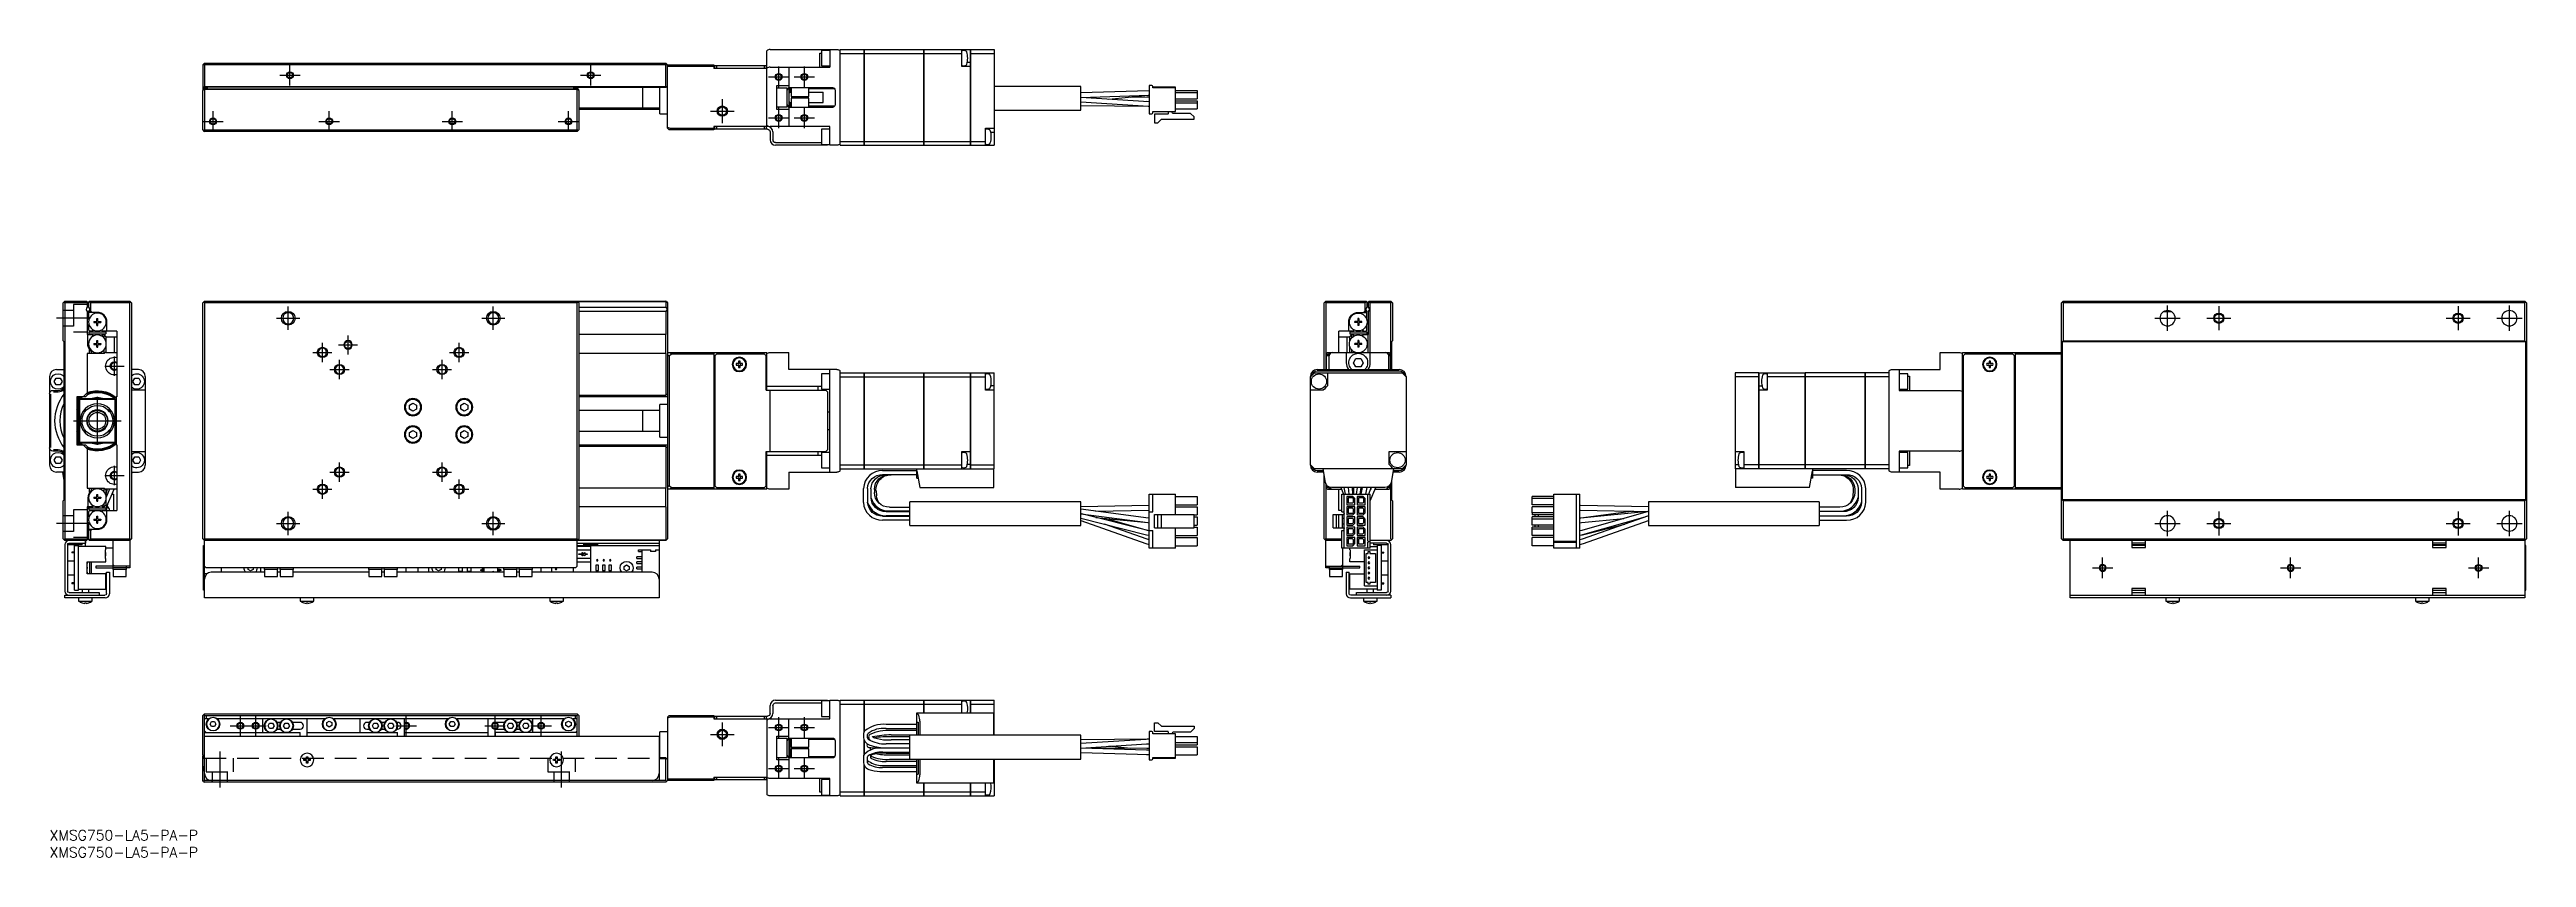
# Model space of a CAD drawing. Extents: x 0 to 725, y -8 to 228.
import ezdxf

# ---------------------------------------------------------------- set-up
doc = ezdxf.new("R2010")
doc.units = 0
doc.header["$LTSCALE"] = 0.5
doc.linetypes.add('CENTER', pattern=[50.8, 31.75, -6.35, 6.35, -6.35])
doc.linetypes.add('DASHED', pattern=[19.05, 12.7, -6.35])
for name, color, linetype in [('MSM_CENTER', 1, 'CENTER'), ('MSM_CONTINUOUS', 7, 'CONTINUOUS'), ('MSM_DASHED', 4, 'DASHED'), ('MSM_NARROW', 5, 'CONTINUOUS'), ('MSM_PART_NUMBER', 7, 'CONTINUOUS')]:
    doc.layers.add(name, color=color, linetype=linetype)
doc.styles.get("Standard").update_dxf_attribs({"font": 'txt.shx', "height": 1, "bigfont": 'bigfont.shx'})

# ---------------------------------------------------------------- blocks, each defined once
blk = doc.blocks.new('*U2')
at = {"layer": 'MSM_PART_NUMBER'}
blk.add_text('XMSG750-LA5-PA-P', height=3, dxfattribs=at).set_placement((0, -3))
blk = doc.blocks.new('*U3')
at = {"layer": 'MSM_PART_NUMBER'}
blk.add_text('XMSG750-LA5-PA-P', height=3, dxfattribs=at).set_placement((0, -8))

msp = doc.modelspace()

# ---------------------------------------------------------------- linework, layer by layer
at = {"layer": 'MSM_CENTER'}
for p, q in [((67.33, 220.75), (73.33, 220.75)), ((70.33, 217.75), (70.33, 223.75)), ((155.33, 220.75), (161.33, 220.75)), ((158.33, 217.75), (158.33, 223.75)), ((210.33, 220.25), (216.33, 220.25)), ((213.33, 217.25), (213.33, 223.25)), ((217.83, 220.25), (223.83, 220.25)), ((220.83, 217.25), (220.83, 223.25)), ((47.83, 204.25), (47.83, 210.25)), ((81.83, 204.25), (81.83, 210.25)), ((117.83, 204.25), (117.83, 210.25)), ((151.83, 204.25), (151.83, 210.25)), ((193.33, 210.25), (200.33, 210.25)), ((196.83, 213.75), (196.83, 206.75)), ((213.33, 205.25), (213.33, 211.25)), ((220.83, 205.25), (220.83, 211.25)), ((44.83, 207.25), (50.83, 207.25)), ((78.83, 207.25), (84.83, 207.25)), ((114.83, 207.25), (120.83, 207.25)), ((148.83, 207.25), (154.83, 207.25)), ((210.33, 208.25), (216.33, 208.25)), ((217.83, 208.25), (223.83, 208.25)), ((69.83, 146.28), (69.83, 153.08)), ((129.83, 146.28), (129.83, 153.08)), ((619.66, 145.98), (619.66, 153.38)), ((634.66, 153.18), (634.66, 146.18)), ((704.66, 153.18), (704.66, 146.18)), ((719.66, 145.98), (719.66, 153.38)), ((12, 149.68), (2, 149.68)), ((66.43, 149.68), (73.23, 149.68)), ((126.43, 149.68), (133.23, 149.68)), ((615.96, 149.68), (623.36, 149.68)), ((631.16, 149.68), (638.16, 149.68)), ((701.16, 149.68), (708.16, 149.68)), ((715.96, 149.68), (723.36, 149.68)), ((19, 132.88), (19, 138.48)), ((77.03, 139.68), (82.63, 139.68)), ((79.83, 136.88), (79.83, 142.48)), ((84.53, 141.88), (90.13, 141.88)), ((87.33, 139.08), (87.33, 144.68)), ((117.03, 139.68), (122.63, 139.68)), ((119.83, 136.88), (119.83, 142.48)), ((16.2, 135.68), (21.8, 135.68)), ((82.03, 134.68), (87.63, 134.68)), ((84.83, 131.88), (84.83, 137.48)), ((112.03, 134.68), (117.63, 134.68)), ((114.83, 131.88), (114.83, 137.48)), ((14, 112.68), (14, 126.68)), ((7, 119.68), (21, 119.68)), ((16.2, 103.68), (21.8, 103.68)), ((19, 100.88), (19, 106.48)), ((79.83, 96.88), (79.83, 102.48)), ((82.03, 104.68), (87.63, 104.68)), ((84.83, 101.88), (84.83, 107.48)), ((112.03, 104.68), (117.63, 104.68)), ((114.83, 101.88), (114.83, 107.48)), ((119.83, 96.88), (119.83, 102.48)), ((77.03, 99.68), (82.63, 99.68)), ((117.03, 99.68), (122.63, 99.68)), ((12, 89.68), (2, 89.68)), ((66.43, 89.68), (73.23, 89.68)), ((69.83, 86.28), (69.83, 93.08)), ((126.43, 89.68), (133.23, 89.68)), ((129.83, 86.28), (129.83, 93.08)), ((615.96, 89.68), (623.36, 89.68)), ((619.66, 85.98), (619.66, 93.38)), ((631.16, 89.68), (638.16, 89.68)), ((634.66, 93.18), (634.66, 86.18)), ((701.16, 89.68), (708.16, 89.68)), ((704.66, 93.18), (704.66, 86.18)), ((715.96, 89.68), (723.36, 89.68)), ((719.66, 85.98), (719.66, 93.38)), ((597.66, 76.68), (603.66, 76.68)), ((600.66, 73.68), (600.66, 79.68)), ((652.66, 76.68), (658.66, 76.68)), ((655.66, 73.68), (655.66, 79.68)), ((707.66, 76.68), (713.66, 76.68)), ((710.66, 73.68), (710.66, 79.68)), ((52.83, 30.5), (63.33, 30.5)), ((55.83, 27.5), (55.83, 33.5)), ((60.33, 27.5), (60.33, 33.5)), ((101.33, 30.5), (107.33, 30.5)), ((104.33, 27.5), (104.33, 33.5)), ((127.33, 30.5), (133.33, 30.5)), ((130.33, 27.5), (130.33, 33.5)), ((140.83, 30.5), (146.83, 30.5)), ((143.83, 27.5), (143.83, 33.5)), ((196.83, 31.5), (196.83, 24.5)), ((210.33, 30), (216.33, 30)), ((213.33, 27), (213.33, 33)), ((217.83, 30), (223.83, 30)), ((220.83, 27), (220.83, 33)), ((49.83, 23), (49.83, 12.5)), ((149.83, 12.5), (149.83, 23)), ((193.33, 28), (200.33, 28)), ((210.33, 18), (216.33, 18)), ((213.33, 15), (213.33, 21)), ((217.83, 18), (223.83, 18)), ((220.83, 15), (220.83, 21))]:
    msp.add_line(p, q, dxfattribs=at)
at = {"layer": 'MSM_CONTINUOUS'}
for p, q in [((209.83, 222.77), (209.83, 227.87)), ((210.83, 228.25), (230.33, 228.25)), ((225.33, 227.2), (225.83, 227.2)), ((225.33, 223.15), (225.33, 227.2)), ((225.83, 228), (225.83, 223.5)), ((228.33, 228), (225.83, 228)), ((228.33, 228.25), (228.33, 223.15)), ((231.33, 200.25), (231.33, 228.25)), ((231.33, 228.25), (238.32, 228.25)), ((231.33, 227.09), (238.32, 227.09)), ((238.32, 200.25), (238.32, 228.25)), ((238.33, 228.24), (238.32, 228.24)), ((238.33, 227.08), (238.32, 227.08)), ((238.33, 228.25), (238.33, 200.25)), ((238.33, 228.25), (255.82, 228.25)), ((238.33, 227.09), (255.82, 227.09)), ((255.82, 200.25), (255.82, 228.25)), ((255.83, 228.24), (255.82, 228.24)), ((255.83, 227.08), (255.82, 227.08)), ((255.83, 228.25), (255.83, 200.25)), ((255.83, 228.25), (269.43, 228.25)), ((255.83, 227.09), (266.93, 227.09)), ((266.93, 223.25), (266.93, 228.25)), ((267.91, 227.91), (267.15, 227.98)), ((269.43, 200.25), (269.43, 228.25)), ((269.43, 228.24), (269.44, 228.24)), ((269.43, 227.08), (269.44, 227.08)), ((269.44, 228.25), (269.44, 200.25)), ((269.44, 228.25), (276.33, 228.25)), ((269.44, 227.09), (276.33, 227.09)), ((276.33, 228.25), (276.33, 200.25)), ((44.83, 223.75), (45.33, 224.25)), ((44.83, 223.75), (44.83, 216.55)), ((45.08, 224), (45.33, 223.75)), ((45.33, 217.45), (45.13, 217.25)), ((45.33, 224.25), (180.33, 224.25)), ((45.33, 223.75), (45.33, 217.45)), ((180.33, 223.75), (45.33, 223.75)), ((45.33, 217.45), (180.33, 217.45)), ((180.83, 223.75), (180.33, 224.25)), ((180.33, 223.75), (180.58, 224)), ((180.33, 217.45), (180.33, 223.75)), ((180.33, 217.15), (180.83, 217.65)), ((180.48, 217.3), (180.33, 217.45)), ((180.83, 223.75), (194.33, 223.75)), ((180.83, 205.25), (180.83, 223.75)), ((194.33, 223.25), (180.83, 223.25)), ((194.33, 223.75), (194.33, 222.75)), ((209.83, 222.75), (194.33, 222.75)), ((194.63, 222.75), (194.63, 223.55)), ((194.63, 223.55), (209.63, 223.55)), ((195.13, 223.55), (195.13, 222.75)), ((209.13, 222.75), (209.13, 223.55)), ((209.63, 223.55), (209.63, 222.75)), ((209.83, 205.75), (209.83, 222.75)), ((210.83, 223.15), (228.33, 223.15)), ((212.83, 217.75), (216.33, 217.75)), ((212.83, 210.75), (212.83, 217.75)), ((216.33, 223.15), (216.33, 217.12)), ((225.83, 223.5), (228.33, 223.5)), ((269.43, 223.25), (266.93, 223.25)), ((267.15, 223.52), (267.91, 223.59)), ((269.43, 224.5), (268.5, 224.5)), ((301.73, 217.48), (276.33, 217.48)), ((301.73, 210.48), (301.73, 217.48)), ((322.45, 217.72), (321.73, 217.72)), ((321.73, 217.72), (321.73, 209.44)), ((322.75, 217.01), (322.75, 217.42)), ((180.43, 217.25), (44.83, 217.25)), ((46.23, 217.05), (44.83, 217.05)), ((45.33, 216.75), (44.83, 216.25)), ((44.93, 216.45), (44.83, 216.55)), ((44.83, 204.75), (44.83, 216.25)), ((44.93, 216.35), (44.93, 216.55)), ((45.93, 216.85), (45.23, 216.85)), ((45.33, 216.55), (45.23, 216.65)), ((45.33, 216.75), (154.33, 216.75)), ((45.33, 216.55), (45.33, 204.75)), ((154.33, 216.55), (45.33, 216.55)), ((46.23, 216.75), (46.23, 217.05)), ((153.43, 216.75), (153.43, 217.15)), ((180.33, 217.15), (153.43, 217.15)), ((154.43, 216.85), (153.73, 216.85)), ((154.43, 216.65), (154.33, 216.75)), ((154.43, 216.65), (154.33, 216.55)), ((154.33, 204.75), (154.33, 216.55)), ((154.83, 216.25), (154.43, 216.65)), ((154.73, 216.55), (154.73, 216.35)), ((154.83, 216.25), (154.83, 204.75)), ((154.83, 211.25), (178.53, 211.25)), ((178.33, 210.75), (154.83, 210.75)), ((173.53, 211.25), (173.53, 217.15)), ((178.33, 211.25), (178.33, 210.75)), ((178.53, 209.5), (178.53, 217.15)), ((215.83, 217), (212.83, 217)), ((212.83, 211.5), (215.83, 211.5)), ((216.33, 210.75), (212.83, 210.75)), ((215.83, 211.5), (215.83, 217)), ((216.33, 217.12), (216.42, 217.12)), ((216.33, 211.38), (216.33, 205.75)), ((216.33, 211.38), (216.42, 211.38)), ((216.34, 217.1), (216.42, 217.12)), ((216.42, 211.38), (216.34, 211.41)), ((216.43, 211.37), (216.43, 217.13)), ((216.63, 216.75), (216.43, 216.55)), ((216.43, 215.38), (216.63, 215.75)), ((216.63, 212.75), (216.43, 213.12)), ((216.43, 211.95), (216.63, 211.75)), ((216.63, 217.15), (229.03, 217.15)), ((216.63, 216.75), (216.63, 215.75)), ((216.93, 216.75), (216.63, 216.75)), ((216.63, 215.75), (216.93, 215.75)), ((216.63, 212.75), (216.63, 211.75)), ((216.63, 212.75), (216.93, 212.75)), ((216.63, 211.75), (216.93, 211.75)), ((229.03, 211.35), (216.63, 211.35)), ((216.93, 217.15), (216.93, 214.5)), ((216.93, 214.5), (222.13, 214.5)), ((216.93, 214), (216.93, 211.35)), ((222.13, 214), (216.93, 214)), ((222.13, 214.5), (222.13, 217.15)), ((229.72, 216.75), (222.13, 216.75)), ((222.13, 215.75), (226.33, 215.75)), ((222.13, 211.35), (222.13, 214)), ((222.13, 212.75), (226.33, 212.75)), ((222.13, 211.75), (229.72, 211.75)), ((226.33, 212.75), (226.33, 215.75)), ((229.83, 216.35), (229.83, 212.15)), ((276.33, 210.48), (301.73, 210.48)), ((321.61, 216.19), (301.73, 215.55)), ((301.73, 214.25), (321.66, 214.9)), ((301.73, 212.95), (321.53, 211.71)), ((301.73, 211.85), (321.4, 211.7)), ((321.61, 213.01), (301.75, 214.25)), ((309.88, 213.74), (321.45, 214.87)), ((316.21, 214.36), (321.06, 214.39)), ((321.73, 213.01), (320.95, 213.05)), ((321.06, 214.39), (321.73, 214.4)), ((321.4, 211.7), (321.73, 211.7)), ((321.45, 214.87), (321.73, 214.89)), ((321.53, 211.71), (321.73, 211.7)), ((321.73, 216.2), (321.61, 216.19)), ((321.73, 213), (321.61, 213.01)), ((321.66, 214.9), (321.73, 214.9)), ((329.38, 217.26), (322.75, 217.26)), ((329.38, 217.01), (322.75, 217.01)), ((329.38, 210.15), (329.38, 217.26)), ((329.38, 216.28), (335.73, 216.28)), ((329.38, 215.68), (335.73, 215.68)), ((329.38, 213.88), (335.73, 213.88)), ((329.38, 213.28), (335.73, 213.28)), ((329.38, 212.68), (335.73, 212.68)), ((329.38, 210.88), (335.73, 210.88)), ((335.73, 216.28), (335.73, 213.88)), ((335.73, 213.28), (335.73, 210.88)), ((44.83, 204.75), (45.08, 204.5)), ((45.08, 204.5), (45.33, 204.75)), ((45.08, 204.5), (45.33, 204.25)), ((45.33, 204.75), (154.33, 204.75)), ((154.33, 204.25), (45.33, 204.25)), ((154.33, 204.75), (154.58, 204.5)), ((154.33, 204.25), (154.83, 204.75)), ((178.53, 209.5), (180.83, 209.5)), ((180.83, 205.56), (181.44, 205.25)), ((181.33, 204.75), (180.83, 205.25)), ((194.33, 204.75), (181.33, 204.75)), ((181.44, 205.25), (194.33, 205.25)), ((181.44, 205.25), (181.94, 204.75)), ((210.03, 205.75), (194.33, 205.75)), ((194.33, 205.75), (194.33, 204.75)), ((194.63, 204.95), (194.63, 205.75)), ((210.03, 204.95), (194.63, 204.95)), ((195.13, 205.75), (195.13, 204.95)), ((209.13, 204.95), (209.13, 205.75)), ((209.63, 205.75), (209.63, 204.95)), ((228.33, 205.75), (210.83, 205.75)), ((210.83, 204.15), (210.83, 201.85)), ((211.63, 204.15), (211.63, 201.85)), ((225.83, 205), (225.83, 200.5)), ((228.33, 205), (225.83, 205)), ((228.33, 200.25), (228.33, 205.75)), ((273.83, 200.25), (273.83, 205.25)), ((273.83, 205.25), (276.33, 205.25)), ((274.8, 204.91), (274.04, 204.98)), ((276.33, 204), (275.39, 204)), ((321.73, 209.44), (322.45, 209.44)), ((322.75, 210.15), (329.38, 210.15)), ((322.75, 209.74), (322.75, 210.15)), ((327.13, 209.4), (323.28, 209.4)), ((323.28, 209.4), (323.28, 206.87)), ((323.28, 206.87), (324.28, 206.87)), ((324.28, 206.87), (325.3, 207.89)), ((325.3, 207.89), (334.84, 207.89)), ((327.28, 210.15), (327.28, 209.55)), ((328.43, 209.87), (328.43, 210.15)), ((333.84, 209.59), (328.71, 209.59)), ((334.84, 208.59), (333.84, 209.59)), ((334.84, 207.89), (334.84, 208.59)), ((212.43, 201.05), (225.83, 201.05)), ((227.63, 200.25), (212.43, 200.25)), ((225.83, 200.5), (228.33, 200.5)), ((227.13, 200.25), (227.13, 200.5)), ((227.63, 200.5), (227.63, 200.25)), ((230.33, 200.25), (228.33, 200.25)), ((231.33, 201.4), (238.32, 201.4)), ((231.33, 200.25), (238.32, 200.25)), ((238.33, 201.41), (238.32, 201.41)), ((238.33, 200.26), (238.32, 200.26)), ((238.33, 201.4), (255.82, 201.4)), ((238.33, 200.25), (255.82, 200.25)), ((255.83, 201.41), (255.82, 201.41)), ((255.83, 200.26), (255.82, 200.26)), ((255.83, 201.4), (269.43, 201.4)), ((255.83, 200.25), (269.43, 200.25)), ((269.43, 201.41), (269.44, 201.41)), ((269.43, 200.26), (269.44, 200.26)), ((269.44, 201.4), (273.83, 201.4)), ((269.44, 200.25), (276.33, 200.25)), ((274.04, 200.52), (274.8, 200.59)), ((4, 154.18), (4.25, 154.43)), ((4, 143.08), (4, 154.18)), ((4.25, 154.43), (4.5, 154.68)), ((4.5, 154.18), (4.25, 154.43)), ((4.5, 154.68), (10.8, 154.68)), ((4.5, 154.18), (4.5, 85.18)), ((11, 154.18), (4.5, 154.18)), ((10.8, 154.68), (11, 154.48)), ((11, 154.48), (11, 152.94)), ((11.5, 154.48), (11.6, 154.58)), ((11.5, 152.94), (11.5, 154.48)), ((11.7, 154.68), (11.6, 154.58)), ((11.6, 154.58), (12, 154.18)), ((11.7, 154.68), (23.5, 154.68)), ((12, 154.18), (12, 151.88)), ((23.5, 154.18), (12, 154.18)), ((24, 154.18), (23.5, 154.68)), ((23.5, 154.18), (23.75, 154.43)), ((23.5, 85.18), (23.5, 154.18)), ((24, 154.18), (24, 85.18)), ((44.83, 154.18), (45.33, 154.68)), ((44.83, 85.18), (44.83, 154.18)), ((45.08, 154.43), (45.33, 154.18)), ((45.33, 154.68), (180.33, 154.68)), ((154.33, 154.18), (45.33, 154.18)), ((45.33, 154.18), (45.33, 85.18)), ((154.33, 154.68), (154.83, 154.18)), ((154.33, 154.18), (154.58, 154.43)), ((154.33, 85.18), (154.33, 154.18)), ((180.43, 154.48), (154.53, 154.48)), ((154.83, 154.18), (154.83, 85.18)), ((154.83, 152.94), (180.43, 152.94)), ((180.48, 154.53), (180.33, 154.68)), ((180.43, 154.48), (180.48, 154.53)), ((180.43, 152.94), (180.43, 154.48)), ((180.48, 154.53), (180.83, 154.18)), ((180.83, 154.18), (180.83, 85.18)), ((372.89, 154.18), (373.39, 154.68)), ((372.89, 134.68), (372.89, 154.18)), ((373.14, 154.43), (373.39, 154.18)), ((373.39, 154.68), (385.19, 154.68)), ((373.39, 154.18), (373.39, 134.68)), ((384.89, 154.18), (373.39, 154.18)), ((384.89, 154.18), (385.29, 154.58)), ((384.89, 151.88), (384.89, 154.18)), ((385.19, 154.68), (385.39, 154.48)), ((385.39, 154.48), (385.39, 152.94)), ((385.89, 154.48), (386.09, 154.68)), ((385.89, 152.94), (385.89, 154.48)), ((385.94, 154.53), (386.29, 154.18)), ((386.09, 154.68), (392.39, 154.68)), ((392.39, 154.18), (386.29, 154.18)), ((386.29, 154.18), (386.29, 139.68)), ((392.39, 154.68), (392.64, 154.43)), ((392.64, 154.43), (392.39, 154.18)), ((392.39, 134.68), (392.39, 154.18)), ((392.64, 154.43), (392.89, 154.18)), ((392.89, 154.18), (392.89, 143.08)), ((588.91, 154.43), (588.66, 154.18)), ((588.66, 85.18), (588.66, 154.18)), ((589.16, 154.68), (588.91, 154.43)), ((588.91, 154.43), (589.16, 154.18)), ((589.16, 154.68), (724.16, 154.68)), ((589.16, 154.18), (589.16, 143.08)), ((724.16, 154.18), (589.16, 154.18)), ((724.66, 154.18), (724.16, 154.68)), ((724.16, 154.18), (724.41, 154.43)), ((724.16, 143.08), (724.16, 154.18)), ((724.66, 154.18), (724.66, 85.18)), ((11, 151.61), (11, 144.88)), ((11.5, 149.29), (11.5, 151.61)), ((14, 151.38), (11.5, 151.38)), ((11.5, 146.18), (11.5, 147.86)), ((11.5, 146.18), (11.8, 145.88)), ((11.5, 145.68), (16.5, 145.68)), ((11.5, 145.68), (11.5, 145.08)), ((11.5, 145.08), (16.5, 145.08)), ((12, 151.88), (11.65, 151.38)), ((12.45, 145.88), (11.8, 145.88)), ((12.5, 151.38), (12, 151.88)), ((12.6, 146.14), (12.45, 145.88)), ((13, 148.72), (13.8, 148.72)), ((13, 148.72), (13, 148.43)), ((13, 148.43), (13.8, 148.43)), ((13.53, 148.43), (13.53, 148.72)), ((13.86, 149.58), (14.15, 149.58)), ((13.86, 148.78), (13.86, 149.58)), ((14.15, 149.05), (13.86, 149.05)), ((13.86, 147.58), (13.86, 148.37)), ((13.86, 148.11), (14.15, 148.11)), ((13.86, 147.58), (14.15, 147.58)), ((14.15, 148.78), (14.15, 149.58)), ((14.15, 147.58), (14.15, 148.37)), ((14.21, 148.72), (15, 148.72)), ((14.21, 148.43), (15, 148.43)), ((14.47, 148.43), (14.47, 148.72)), ((15, 148.72), (15, 148.43)), ((15.55, 145.88), (15.4, 146.14)), ((19.7, 145.88), (15.55, 145.88)), ((16.5, 145.68), (16.5, 145.08)), ((16.8, 145.88), (16.8, 148.58)), ((19.7, 145.88), (19.7, 126.68)), ((180.43, 151.61), (154.83, 151.61)), ((180.43, 144.88), (180.43, 151.61)), ((381.34, 145.88), (377.19, 145.88)), ((377.19, 139.68), (377.19, 145.88)), ((380.09, 145.88), (380.09, 148.58)), ((380.39, 145.68), (380.39, 145.08)), ((380.39, 145.68), (385.39, 145.68)), ((380.39, 145.08), (385.39, 145.08)), ((381.34, 145.88), (381.49, 146.14)), ((381.89, 148.43), (381.89, 148.72)), ((382.69, 148.72), (381.89, 148.72)), ((382.69, 148.43), (381.89, 148.43)), ((382.42, 148.72), (382.42, 148.43)), ((383.04, 149.58), (382.75, 149.58)), ((382.75, 149.58), (382.75, 148.78)), ((383.04, 149.05), (382.75, 149.05)), ((382.75, 148.37), (382.75, 147.58)), ((382.75, 148.11), (383.04, 148.11)), ((383.04, 147.58), (382.75, 147.58)), ((382.89, 151.38), (385.39, 151.38)), ((383.04, 149.58), (383.04, 148.78)), ((383.04, 148.37), (383.04, 147.58)), ((383.89, 148.72), (383.1, 148.72)), ((383.89, 148.43), (383.1, 148.43)), ((383.36, 148.72), (383.36, 148.43)), ((383.89, 148.43), (383.89, 148.72)), ((384.29, 146.14), (384.44, 145.88)), ((384.89, 151.88), (384.39, 151.38)), ((384.44, 145.88), (385.09, 145.88)), ((385.25, 151.38), (384.89, 151.88)), ((385.09, 145.88), (385.39, 146.18)), ((385.39, 149.29), (385.39, 151.61)), ((385.39, 146.18), (385.39, 147.86)), ((385.39, 145.68), (385.39, 145.08)), ((385.89, 144.88), (385.89, 151.61)), ((618.52, 151.61), (620.8, 151.61)), ((4, 143.08), (4.3, 142.78)), ((4.3, 96.58), (4.3, 142.78)), ((11, 144.88), (12.46, 144.88)), ((16, 139.38), (11, 139.38)), ((11, 139.38), (11, 127.18)), ((11.2, 142.18), (11.2, 144.88)), ((11.7, 139.38), (11.7, 140.58)), ((12.2, 140.03), (12.2, 139.38)), ((12.46, 144.88), (12.67, 144.5)), ((13, 142.32), (13.8, 142.32)), ((13, 142.32), (13, 142.03)), ((13, 142.03), (13.8, 142.03)), ((13.53, 142.03), (13.53, 142.32)), ((13.86, 143.18), (14.15, 143.18)), ((13.86, 142.38), (13.86, 143.18)), ((14.15, 142.65), (13.86, 142.65)), ((13.86, 141.18), (13.86, 141.97)), ((13.86, 141.71), (14.15, 141.71)), ((13.86, 141.18), (14.15, 141.18)), ((14.15, 142.38), (14.15, 143.18)), ((14.15, 141.18), (14.15, 141.97)), ((14.21, 142.32), (15, 142.32)), ((14.21, 142.03), (15, 142.03)), ((14.47, 142.03), (14.47, 142.32)), ((15, 142.32), (15, 142.03)), ((15.46, 144.74), (15.54, 144.88)), ((16, 144.88), (15.54, 144.88)), ((16, 143.84), (16, 144.88)), ((16.5, 144.38), (16, 144.88)), ((16, 139.38), (16, 140.51)), ((16, 139.38), (16.5, 139.88)), ((16.5, 139.68), (16.3, 139.68)), ((16.5, 144.38), (16.5, 142.89)), ((19.7, 144.13), (16.5, 144.13)), ((16.5, 141.46), (16.5, 139.63)), ((16.5, 139.63), (19.7, 139.63)), ((19, 139.63), (19, 144.13)), ((180.43, 144.88), (154.83, 144.88)), ((180.43, 139.38), (154.83, 139.38)), ((180.33, 139.38), (180.33, 144.88)), ((180.43, 127.32), (180.43, 139.38)), ((180.83, 139.68), (209.83, 139.68)), ((181.33, 138.56), (180.83, 139.06)), ((181.94, 139.18), (181.33, 138.56)), ((181.33, 138.56), (181.33, 100.79)), ((181.44, 139.68), (181.94, 139.18)), ((194.33, 139.18), (181.94, 139.18)), ((194.33, 139.68), (194.33, 99.68)), ((195.13, 139.18), (194.63, 138.68)), ((194.63, 138.68), (194.63, 100.68)), ((209.13, 139.18), (195.13, 139.18)), ((209.63, 138.68), (209.13, 139.18)), ((209.63, 128.68), (209.63, 138.68)), ((209.83, 128.68), (209.83, 139.68)), ((210.83, 139.68), (216.33, 139.68)), ((216.33, 134.68), (216.33, 139.68)), ((373.89, 139.68), (373.39, 139.18)), ((373.59, 134.68), (373.59, 139.18)), ((373.59, 139.18), (374.39, 139.18)), ((374.39, 138.68), (373.59, 138.68)), ((373.89, 139.68), (391.89, 139.68)), ((374.39, 138.68), (374.39, 139.68)), ((374.39, 134.68), (374.39, 138.68)), ((380.39, 144.13), (377.19, 144.13)), ((379.39, 139.68), (379.39, 136.68)), ((379.69, 139.68), (379.69, 144.13)), ((380.89, 144.88), (380.39, 144.38)), ((380.39, 142.89), (380.39, 144.38)), ((380.39, 139.68), (380.39, 141.46)), ((380.39, 139.88), (380.59, 139.68)), ((380.89, 144.88), (380.89, 143.84)), ((380.89, 144.88), (381.35, 144.88)), ((380.89, 140.51), (380.89, 139.68)), ((381.35, 144.88), (381.43, 144.74)), ((381.45, 136.68), (382.17, 137.93)), ((382.69, 142.32), (381.89, 142.32)), ((381.89, 142.03), (381.89, 142.32)), ((382.69, 142.03), (381.89, 142.03)), ((382.17, 137.93), (383.61, 137.93)), ((382.42, 142.32), (382.42, 142.03)), ((382.75, 143.18), (382.75, 142.38)), ((383.04, 143.18), (382.75, 143.18)), ((383.04, 142.65), (382.75, 142.65)), ((382.75, 141.97), (382.75, 141.18)), ((382.75, 141.71), (383.04, 141.71)), ((383.04, 141.18), (382.75, 141.18)), ((383.04, 143.18), (383.04, 142.38)), ((383.04, 141.97), (383.04, 141.18)), ((383.89, 142.32), (383.1, 142.32)), ((383.89, 142.03), (383.1, 142.03)), ((383.36, 142.32), (383.36, 142.03)), ((383.61, 137.93), (384.34, 136.68)), ((383.89, 142.03), (383.89, 142.32)), ((384.22, 144.5), (384.44, 144.88)), ((384.44, 144.88), (385.89, 144.88)), ((385.79, 139.68), (385.79, 144.88)), ((386.39, 136.68), (386.39, 139.68)), ((391.39, 139.48), (391.39, 139.68)), ((391.66, 139.18), (392.19, 139.18)), ((392.19, 138.68), (391.79, 138.68)), ((391.79, 134.68), (391.79, 138.68)), ((392.39, 139.18), (391.89, 139.68)), ((392.19, 139.18), (392.19, 134.68)), ((392.59, 142.78), (392.89, 143.08)), ((392.59, 142.78), (392.59, 134.68)), ((553.16, 134.68), (553.16, 139.68)), ((553.16, 139.68), (558.66, 139.68)), ((559.66, 139.68), (588.66, 139.68)), ((559.66, 99.68), (559.66, 139.68)), ((560.36, 139.18), (559.86, 138.68)), ((559.86, 138.68), (559.86, 100.68)), ((574.36, 139.18), (560.36, 139.18)), ((574.86, 138.68), (574.36, 139.18)), ((574.86, 100.68), (574.86, 138.68)), ((575.16, 99.68), (575.16, 139.68)), ((588.66, 139.18), (575.16, 139.18)), ((588.86, 142.78), (589.16, 143.08)), ((588.86, 142.78), (588.86, 96.58)), ((724.46, 142.78), (588.86, 142.78)), ((589.16, 143.08), (724.16, 143.08)), ((724.16, 143.08), (724.46, 142.78)), ((724.46, 96.58), (724.46, 142.78)), ((0, 132.68), (0, 106.68)), ((1.35, 131.18), (1.92, 132.18)), ((1.92, 130.18), (1.35, 131.18)), ((1.92, 132.18), (3.08, 132.18)), ((2, 134.68), (4.3, 134.68)), ((3.08, 132.18), (3.65, 131.18)), ((3.65, 131.18), (3.08, 130.18)), ((26, 134.68), (24, 134.68)), ((24.35, 131.18), (24.92, 132.18)), ((24.92, 130.18), (24.35, 131.18)), ((24.92, 132.18), (26.08, 132.18)), ((26.08, 132.18), (26.65, 131.18)), ((26.65, 131.18), (26.08, 130.18)), ((28, 132.68), (28, 128.68)), ((201.59, 136.42), (200.91, 136.42)), ((200.91, 135.94), (201.59, 135.94)), ((201.59, 137.1), (201.59, 136.42)), ((201.59, 135.94), (201.59, 135.26)), ((202.07, 136.42), (202.07, 137.1)), ((202.75, 136.42), (202.07, 136.42)), ((202.07, 135.26), (202.07, 135.94)), ((202.07, 135.94), (202.75, 135.94)), ((230.33, 134.68), (216.33, 134.68)), ((225.83, 133.43), (225.83, 128.93)), ((228.33, 133.43), (225.83, 133.43)), ((228.33, 104.68), (228.33, 134.68)), ((231.33, 105.06), (231.33, 134.29)), ((231.33, 133.68), (238.32, 133.68)), ((231.33, 132.52), (238.32, 132.52)), ((238.32, 105.68), (238.32, 133.68)), ((238.33, 133.67), (238.32, 133.67)), ((238.33, 132.52), (238.32, 132.52)), ((238.33, 133.68), (238.33, 105.68)), ((238.33, 133.68), (255.82, 133.68)), ((238.33, 132.52), (255.82, 132.52)), ((255.82, 105.68), (255.82, 133.68)), ((255.83, 133.67), (255.82, 133.67)), ((255.83, 132.52), (255.82, 132.52)), ((255.83, 133.68), (255.83, 105.68)), ((255.83, 133.68), (269.43, 133.68)), ((255.83, 132.52), (269.43, 132.52)), ((269.43, 105.68), (269.43, 133.68)), ((269.43, 133.67), (269.44, 133.67)), ((269.43, 132.52), (269.44, 132.52)), ((269.44, 133.68), (269.44, 105.68)), ((269.44, 133.68), (276.33, 133.68)), ((269.44, 132.52), (273.83, 132.52)), ((273.83, 128.68), (273.83, 133.68)), ((274.8, 133.34), (274.04, 133.41)), ((276.33, 105.68), (276.33, 133.68)), ((368.89, 106.68), (368.89, 132.68)), ((370.05, 133.68), (395.74, 133.68)), ((370.89, 134.68), (394.89, 134.68)), ((370.89, 134.29), (394.89, 134.29)), ((373.89, 133.68), (373.89, 129.93)), ((382.17, 135.43), (381.45, 136.68)), ((383.61, 135.43), (382.17, 135.43)), ((384.34, 136.68), (383.61, 135.43)), ((396.89, 132.68), (396.89, 106.68)), ((500.05, 133.68), (493.16, 133.68)), ((493.16, 133.68), (493.16, 105.68)), ((500.05, 132.52), (493.16, 132.52)), ((500.05, 105.68), (500.05, 133.68)), ((500.06, 133.67), (500.05, 133.67)), ((500.06, 132.51), (500.05, 132.51)), ((500.06, 133.68), (500.06, 105.68)), ((500.06, 133.68), (513.66, 133.68)), ((502.34, 133.41), (501.58, 133.34)), ((502.56, 133.68), (502.56, 128.68)), ((513.66, 132.52), (502.56, 132.52)), ((513.66, 105.68), (513.66, 133.68)), ((513.66, 133.67), (513.67, 133.67)), ((513.66, 132.51), (513.67, 132.51)), ((531.16, 133.68), (513.67, 133.68)), ((513.67, 133.68), (513.67, 105.68)), ((531.16, 132.52), (513.67, 132.52)), ((531.16, 105.68), (531.16, 133.68)), ((531.16, 133.67), (531.17, 133.67)), ((531.16, 132.51), (531.17, 132.51)), ((538.16, 133.68), (531.17, 133.68)), ((531.17, 133.68), (531.17, 105.68)), ((538.16, 132.52), (531.17, 132.52)), ((538.16, 134.29), (538.16, 105.06)), ((539.16, 134.68), (553.16, 134.68)), ((541.16, 134.68), (541.16, 128.58)), ((543.66, 133.43), (541.16, 133.43)), ((543.66, 128.93), (543.66, 133.43)), ((543.66, 132.76), (544.16, 132.76)), ((544.16, 132.76), (544.16, 128.58)), ((559.86, 133.93), (559.66, 133.93)), ((567.42, 136.42), (566.74, 136.42)), ((566.74, 135.94), (567.42, 135.94)), ((567.42, 137.1), (567.42, 136.42)), ((567.42, 135.94), (567.42, 135.26)), ((567.9, 136.42), (567.9, 137.1)), ((568.58, 136.42), (567.9, 136.42)), ((567.9, 135.26), (567.9, 135.94)), ((567.9, 135.94), (568.58, 135.94)), ((575.16, 133.93), (574.86, 133.93)), ((575.16, 133.43), (574.86, 133.43)), ((0.38, 111.9), (0.38, 127.45)), ((1, 128.58), (2.5, 128.58)), ((1.13, 128.19), (2.5, 128.19)), ((3.08, 130.18), (1.92, 130.18)), ((10.5, 126.68), (8, 126.68)), ((8, 126.68), (8, 112.68)), ((8.5, 125.38), (9.3, 126.18)), ((8.5, 113.98), (8.5, 125.38)), ((8.8, 125.68), (8.8, 113.68)), ((19, 125.88), (9, 125.88)), ((9.3, 126.18), (18.7, 126.18)), ((9.79, 126.68), (11, 127.88)), ((11, 127.18), (10.5, 126.68)), ((18.7, 126.18), (19.5, 125.38)), ((19.2, 113.68), (19.2, 125.68)), ((19.5, 126.68), (19.5, 112.68)), ((19.7, 126.68), (19.5, 126.68)), ((28, 128.68), (24, 128.68)), ((26.08, 130.18), (24.92, 130.18)), ((28, 128.68), (28, 110.68)), ((105.33, 124.25), (106.33, 124.83)), ((105.33, 123.1), (105.33, 124.25)), ((106.33, 124.83), (107.33, 124.25)), ((107.33, 124.25), (107.33, 123.1)), ((120.33, 124.25), (121.33, 124.83)), ((120.33, 123.1), (120.33, 124.25)), ((121.33, 124.83), (122.33, 124.25)), ((122.33, 124.25), (122.33, 123.1)), ((154.83, 127.18), (180.33, 127.18)), ((180.83, 126.68), (154.83, 126.68)), ((178.53, 114.93), (178.53, 124.43)), ((180.83, 124.43), (178.53, 124.43)), ((180.33, 127.18), (180.43, 127.32)), ((180.33, 126.68), (180.33, 127.18)), ((180.83, 127.48), (180.43, 127.32)), ((194.63, 129.68), (194.33, 129.68)), ((194.33, 127.93), (194.63, 127.93)), ((194.53, 124.68), (194.33, 124.48)), ((194.53, 124.68), (194.53, 114.68)), ((194.63, 124.68), (194.53, 124.68)), ((225.83, 129.68), (209.63, 129.68)), ((209.63, 128.68), (227.13, 128.68)), ((210.83, 110.68), (210.83, 128.68)), ((224.83, 128.68), (224.83, 129.68)), ((225.83, 128.93), (228.33, 128.93)), ((227.63, 128.18), (227.13, 128.68)), ((227.63, 128.18), (227.63, 111.18)), ((276.33, 128.68), (273.83, 128.68)), ((274.04, 128.95), (274.8, 129.01)), ((276.33, 129.93), (275.39, 129.93)), ((372.64, 128.68), (368.89, 128.68)), ((500.06, 129.93), (500.99, 129.93)), ((502.56, 128.68), (500.06, 128.68)), ((501.58, 129.01), (502.34, 128.95)), ((541.16, 128.93), (543.66, 128.93)), ((541.16, 128.58), (558.66, 128.58)), ((559.86, 129.68), (559.66, 129.68)), ((559.86, 128.68), (559.66, 128.68)), ((559.86, 127.18), (559.66, 127.18)), ((574.86, 127.93), (575.16, 127.93)), ((574.96, 124.68), (574.86, 124.68)), ((574.96, 114.68), (574.96, 124.68)), ((575.16, 124.48), (574.96, 124.68)), ((11.04, 118.62), (11.04, 118.61)), ((12.56, 116.88), (12.63, 116.88)), ((12.69, 116.81), (12.63, 116.88)), ((15.38, 116.88), (15.31, 116.81)), ((15.38, 116.88), (15.44, 116.88)), ((17.2, 122.65), (17.2, 122.84)), ((17.2, 122.65), (17.43, 122.43)), ((17.43, 116.93), (17.2, 116.7)), ((17.2, 116.51), (17.2, 116.7)), ((17.43, 122.59), (17.43, 122.43)), ((17.43, 122.43), (17.56, 122.43)), ((17.43, 116.93), (17.43, 116.76)), ((17.56, 116.93), (17.43, 116.93)), ((17.56, 122.43), (17.56, 122.43)), ((17.56, 116.93), (17.56, 116.93)), ((106.33, 122.52), (105.33, 123.1)), ((105.33, 116.25), (106.33, 116.83)), ((105.33, 115.1), (105.33, 116.25)), ((107.33, 123.1), (106.33, 122.52)), ((106.33, 116.83), (107.33, 116.25)), ((107.33, 116.25), (107.33, 115.1)), ((121.33, 122.52), (120.33, 123.1)), ((120.33, 116.25), (121.33, 116.83)), ((120.33, 115.1), (120.33, 116.25)), ((122.33, 123.1), (121.33, 122.52)), ((121.33, 116.83), (122.33, 116.25)), ((122.33, 116.25), (122.33, 115.1)), ((178.53, 122.68), (154.83, 122.68)), ((154.83, 116.68), (178.53, 116.68)), ((173.53, 116.68), (173.53, 122.68)), ((228.33, 122.18), (227.63, 122.18)), ((227.63, 117.18), (228.33, 117.18)), ((2.5, 110.78), (1, 110.78)), ((2.5, 111.16), (1.13, 111.16)), ((1.35, 108.18), (1.92, 109.18)), ((1.92, 109.18), (3.08, 109.18)), ((3.08, 109.18), (3.65, 108.18)), ((8, 112.68), (10.5, 112.68)), ((8.8, 113.68), (8.5, 113.98)), ((8.8, 113.68), (9, 113.48)), ((9, 113.48), (19, 113.48)), ((9.3, 113.18), (9, 113.48)), ((18.7, 113.18), (9.3, 113.18)), ((11, 111.47), (9.79, 112.68)), ((10.5, 112.68), (11, 112.18)), ((11, 112.18), (11, 99.98)), ((19, 113.48), (18.7, 113.18)), ((19, 113.48), (19.2, 113.68)), ((19.5, 113.98), (19.2, 113.68)), ((19.7, 112.68), (19.5, 112.68)), ((19.7, 112.68), (19.7, 93.48)), ((24, 110.68), (28, 110.68)), ((24.35, 108.18), (24.92, 109.18)), ((24.92, 109.18), (26.08, 109.18)), ((26.08, 109.18), (26.65, 108.18)), ((28, 110.68), (28, 106.68)), ((106.33, 114.52), (105.33, 115.1)), ((107.33, 115.1), (106.33, 114.52)), ((121.33, 114.52), (120.33, 115.1)), ((122.33, 115.1), (121.33, 114.52)), ((154.83, 112.68), (180.83, 112.68)), ((180.33, 112.18), (154.83, 112.18)), ((178.53, 114.93), (180.83, 114.93)), ((180.33, 112.18), (180.33, 112.68)), ((180.43, 112.03), (180.33, 112.18)), ((180.43, 99.98), (180.43, 112.03)), ((180.43, 112.03), (180.83, 111.87)), ((194.33, 114.88), (194.53, 114.68)), ((194.63, 111.43), (194.33, 111.43)), ((194.33, 109.68), (194.63, 109.68)), ((194.53, 114.68), (194.63, 114.68)), ((209.63, 100.68), (209.63, 110.68)), ((209.63, 110.68), (227.13, 110.68)), ((209.63, 109.68), (225.83, 109.68)), ((209.83, 99.68), (209.83, 110.68)), ((224.83, 109.68), (224.83, 110.68)), ((225.83, 110.43), (225.83, 105.93)), ((228.33, 110.43), (225.83, 110.43)), ((227.13, 110.68), (227.63, 111.18)), ((266.93, 105.68), (266.93, 110.68)), ((266.93, 110.68), (269.43, 110.68)), ((267.91, 110.34), (267.15, 110.41)), ((391.89, 106.93), (391.89, 110.68)), ((391.89, 110.68), (396.89, 110.68)), ((493.16, 110.68), (495.66, 110.68)), ((495.45, 110.41), (494.69, 110.34)), ((495.66, 110.68), (495.66, 105.68)), ((541.16, 110.78), (541.16, 104.68)), ((558.66, 110.78), (541.16, 110.78)), ((543.66, 110.43), (541.16, 110.43)), ((543.66, 105.93), (543.66, 110.43)), ((544.16, 110.78), (544.16, 106.6)), ((559.66, 112.18), (559.86, 112.18)), ((559.86, 110.68), (559.66, 110.68)), ((559.66, 109.68), (559.86, 109.68)), ((574.86, 114.68), (574.96, 114.68)), ((575.16, 111.43), (574.86, 111.43)), ((574.96, 114.68), (575.16, 114.88)), ((1.92, 107.18), (1.35, 108.18)), ((3.08, 107.18), (1.92, 107.18)), ((4.3, 104.68), (2, 104.68)), ((3.65, 108.18), (3.08, 107.18)), ((4.3, 102.27), (3.88, 104.68)), ((24.12, 104.68), (24, 103.97)), ((24, 104.68), (26, 104.68)), ((24.92, 107.18), (24.35, 108.18)), ((26.08, 107.18), (24.92, 107.18)), ((26.65, 108.18), (26.08, 107.18)), ((201.59, 103.42), (200.91, 103.42)), ((200.91, 102.94), (201.59, 102.94)), ((201.59, 104.1), (201.59, 103.42)), ((201.59, 102.94), (201.59, 102.26)), ((202.07, 103.42), (202.07, 104.1)), ((202.75, 103.42), (202.07, 103.42)), ((202.07, 102.26), (202.07, 102.94)), ((202.07, 102.94), (202.75, 102.94)), ((216.33, 104.68), (216.33, 99.68)), ((216.33, 104.68), (230.33, 104.68)), ((225.83, 105.93), (228.33, 105.93)), ((231.33, 106.83), (238.32, 106.83)), ((231.33, 105.68), (238.32, 105.68)), ((238.33, 106.83), (238.32, 106.83)), ((238.33, 105.69), (238.32, 105.69)), ((238.33, 106.83), (255.82, 106.83)), ((238.33, 105.68), (276.33, 105.68)), ((243.73, 105.13), (253.73, 105.13)), ((253.73, 103.93), (243.73, 103.93)), ((246.21, 103.93), (245.97, 103.92)), ((253.73, 102.88), (253.73, 105.68)), ((253.73, 105.08), (254.59, 100.18)), ((253.73, 102.88), (254.12, 102.88)), ((255.83, 106.83), (255.82, 106.83)), ((255.83, 105.69), (255.82, 105.69)), ((255.83, 106.83), (266.93, 106.83)), ((267.15, 105.95), (267.91, 106.01)), ((269.43, 106.93), (268.5, 106.93)), ((269.43, 106.83), (269.44, 106.83)), ((269.43, 105.69), (269.44, 105.69)), ((269.44, 106.83), (276.33, 106.83)), ((276.23, 100.18), (276.23, 105.68)), ((395.74, 105.68), (370.05, 105.68)), ((372.7, 105.06), (370.89, 105.06)), ((372.77, 104.68), (370.89, 104.68)), ((373.3, 101.66), (372.59, 105.68)), ((372.89, 85.18), (372.89, 103.97)), ((393.19, 105.68), (392.49, 101.66)), ((392.59, 102.27), (392.59, 96.58)), ((394.89, 104.68), (393.02, 104.68)), ((394.89, 105.06), (393.08, 105.06)), ((493.16, 106.93), (494.1, 106.93)), ((531.16, 105.68), (493.16, 105.68)), ((493.26, 105.68), (493.26, 100.18)), ((494.69, 106.01), (495.45, 105.95)), ((500.05, 106.83), (495.66, 106.83)), ((500.06, 106.84), (500.05, 106.84)), ((500.06, 105.69), (500.05, 105.69)), ((513.66, 106.83), (500.06, 106.83)), ((513.66, 106.84), (513.67, 106.84)), ((513.66, 105.69), (513.67, 105.69)), ((531.16, 106.83), (513.67, 106.83)), ((514.9, 100.18), (515.76, 105.08)), ((515.76, 102.88), (515.37, 102.88)), ((515.76, 105.68), (515.76, 102.88)), ((525.76, 105.13), (515.76, 105.13)), ((515.76, 103.93), (525.76, 103.93)), ((523.28, 103.93), (523.52, 103.92)), ((531.16, 106.84), (531.17, 106.84)), ((531.16, 105.69), (531.17, 105.69)), ((538.16, 106.83), (531.17, 106.83)), ((538.16, 105.68), (531.17, 105.68)), ((553.16, 104.68), (539.16, 104.68)), ((541.16, 105.93), (543.66, 105.93)), ((544.16, 106.6), (543.66, 106.6)), ((553.16, 99.68), (553.16, 104.68)), ((559.66, 105.43), (559.86, 105.43)), ((567.42, 103.42), (566.74, 103.42)), ((566.74, 102.94), (567.42, 102.94)), ((567.42, 104.1), (567.42, 103.42)), ((567.42, 102.94), (567.42, 102.26)), ((567.9, 103.42), (567.9, 104.1)), ((568.58, 103.42), (567.9, 103.42)), ((567.9, 102.26), (567.9, 102.94)), ((567.9, 102.94), (568.58, 102.94)), ((574.86, 105.93), (575.16, 105.93)), ((574.86, 105.43), (575.16, 105.43)), ((4.3, 96.58), (4, 96.28)), ((4, 85.18), (4, 96.28)), ((11, 99.98), (16, 99.98)), ((12.46, 94.48), (11, 94.48)), ((11, 94.48), (11, 84.88)), ((11.2, 97.18), (11.2, 94.48)), ((11.32, 94.48), (11.5, 94.05)), ((11.5, 94.28), (16.5, 94.28)), ((11.5, 94.28), (11.5, 93.68)), ((11.7, 98.77), (11.7, 99.98)), ((12.2, 99.98), (12.2, 99.32)), ((12.46, 94.48), (12.67, 94.85)), ((13, 97.32), (13.8, 97.32)), ((13, 97.32), (13, 97.03)), ((13, 97.03), (13.8, 97.03)), ((13.53, 97.03), (13.53, 97.32)), ((13.86, 98.18), (14.15, 98.18)), ((13.86, 97.38), (13.86, 98.18)), ((14.15, 97.65), (13.86, 97.65)), ((13.86, 96.18), (13.86, 96.97)), ((13.86, 96.71), (14.15, 96.71)), ((13.86, 96.18), (14.15, 96.18)), ((14.15, 97.38), (14.15, 98.18)), ((14.15, 96.18), (14.15, 96.97)), ((14.21, 97.32), (15, 97.32)), ((14.21, 97.03), (15, 97.03)), ((14.47, 97.03), (14.47, 97.32)), ((15, 97.32), (15, 97.03)), ((15.46, 94.61), (15.54, 94.48)), ((16, 94.48), (15.54, 94.48)), ((16, 98.84), (16, 99.98)), ((16.5, 99.48), (16, 99.98)), ((16, 94.48), (16, 95.51)), ((16, 94.48), (16.5, 94.98)), ((19.7, 99.68), (16.3, 99.68)), ((16.83, 99.68), (16.5, 98.16)), ((16.5, 94.05), (18.89, 99.68)), ((16.5, 99.48), (16.5, 97.89)), ((16.5, 96.46), (16.5, 94.98)), ((16.5, 94.28), (16.5, 93.68)), ((17.59, 99.68), (16.59, 97.34)), ((16.71, 93.48), (17.18, 95.66)), ((18.3, 98.28), (18.81, 98.28)), ((18.81, 93.48), (18.81, 98.28)), ((180.43, 99.98), (154.83, 99.98)), ((180.43, 94.48), (154.83, 94.48)), ((180.33, 94.48), (180.33, 99.98)), ((180.43, 84.88), (180.43, 94.48)), ((180.83, 100.29), (181.33, 100.79)), ((209.83, 99.68), (180.83, 99.68)), ((181.33, 100.79), (181.94, 100.18)), ((181.94, 100.18), (181.44, 99.68)), ((181.94, 100.18), (194.33, 100.18)), ((194.63, 100.68), (195.13, 100.18)), ((195.13, 100.18), (209.13, 100.18)), ((209.13, 100.18), (209.63, 100.68)), ((216.33, 99.68), (210.83, 99.68)), ((238.13, 95.83), (238.13, 99.92)), ((239.33, 99.92), (239.33, 95.83)), ((239.34, 95.83), (239.33, 95.87)), ((240.33, 99.77), (240.33, 97.29)), ((241.33, 99.62), (241.33, 98.74)), ((241.8, 99.16), (241.93, 97.78)), ((245.73, 94.43), (251.73, 94.43)), ((251.73, 89.03), (251.73, 96.03)), ((301.73, 96.03), (251.73, 96.03)), ((254.59, 100.18), (276.23, 100.18)), ((301.73, 89.03), (301.73, 96.03)), ((321.62, 94.87), (301.73, 94.48)), ((321.73, 94.88), (321.55, 94.87)), ((321.73, 94.88), (321.62, 94.87)), ((321.73, 82.43), (321.73, 98.28)), ((321.73, 98.28), (329.38, 98.28)), ((322.75, 93.09), (322.75, 98.28)), ((329.38, 92.29), (329.38, 98.28)), ((329.38, 97.56), (335.73, 97.56)), ((329.38, 95.16), (335.73, 95.16)), ((329.38, 94.56), (335.73, 94.56)), ((335.73, 97.56), (335.73, 95.16)), ((335.73, 94.56), (335.73, 92.16)), ((373.39, 101.33), (373.39, 85.18)), ((373.39, 100.18), (373.89, 99.68)), ((373.59, 100.18), (373.59, 100.95)), ((373.59, 100.68), (373.83, 100.68)), ((374.39, 100.18), (373.59, 100.18)), ((373.89, 99.68), (378, 99.68)), ((374.39, 99.68), (374.39, 100.31)), ((390.71, 100.18), (375.07, 100.18)), ((377.19, 93.48), (377.19, 99.68)), ((377.79, 100.18), (378.6, 98.28)), ((378.08, 93.09), (378.08, 98.28)), ((378.08, 98.28), (386.36, 98.28)), ((379.14, 98.28), (378.73, 100.18)), ((378.79, 82.43), (378.79, 98.28)), ((379.52, 97.56), (379.52, 95.16)), ((381.32, 97.56), (379.52, 97.56)), ((379.52, 95.16), (381.92, 95.16)), ((379.52, 94.56), (379.52, 92.16)), ((381.92, 94.56), (379.52, 94.56)), ((379.96, 100.18), (380.12, 98.28)), ((381.22, 97.14), (379.97, 97.14)), ((379.97, 97.14), (379.97, 95.67)), ((379.97, 95.67), (381.22, 95.67)), ((381.32, 98.28), (381.16, 100.18)), ((381.49, 99.68), (381.2, 99.68)), ((381.47, 96.89), (381.22, 97.14)), ((381.22, 95.67), (381.47, 95.92)), ((381.32, 97.56), (381.92, 96.96)), ((381.47, 95.92), (381.47, 96.89)), ((381.48, 100.18), (381.52, 98.28)), ((381.92, 95.16), (381.92, 96.96)), ((381.92, 92.76), (381.92, 94.56)), ((382.56, 100.18), (382.28, 98.28)), ((382.52, 97.56), (382.52, 95.16)), ((384.32, 97.56), (382.52, 97.56)), ((382.52, 95.16), (384.92, 95.16)), ((382.52, 94.56), (382.52, 92.16)), ((384.92, 94.56), (382.52, 94.56)), ((384.22, 97.14), (382.97, 97.14)), ((382.97, 97.14), (382.97, 95.67)), ((382.97, 95.67), (384.22, 95.67)), ((383.49, 98.28), (383.77, 100.18)), ((384.05, 99.68), (383.7, 99.68)), ((383.78, 98.28), (384.15, 100.18)), ((384.47, 96.89), (384.22, 97.14)), ((384.22, 95.67), (384.47, 95.92)), ((384.92, 96.96), (384.32, 97.56)), ((384.47, 95.92), (384.47, 96.89)), ((384.92, 95.16), (384.92, 96.96)), ((384.92, 92.76), (384.92, 94.56)), ((385.37, 100.18), (385.01, 98.28)), ((385.65, 84.51), (385.65, 98.28)), ((386.02, 98.28), (386.63, 100.18)), ((386.36, 96.33), (388, 100.18)), ((386.36, 82.43), (386.36, 98.28)), ((386.69, 100.16), (386.43, 99.54)), ((386.47, 99.68), (386.48, 99.68)), ((387.78, 99.68), (391.89, 99.68)), ((391.39, 99.68), (391.39, 99.88)), ((392.19, 100.18), (391.66, 100.18)), ((391.89, 99.68), (392.39, 100.18)), ((391.96, 100.68), (392.19, 100.68)), ((392.19, 100.95), (392.19, 100.18)), ((392.39, 85.18), (392.39, 101.33)), ((392.89, 96.28), (392.59, 96.58)), ((392.89, 96.28), (392.89, 85.18)), ((433.76, 96.96), (433.76, 97.56)), ((440.11, 97.56), (433.76, 97.56)), ((440.11, 96.96), (433.76, 96.96)), ((433.76, 95.16), (433.76, 96.96)), ((440.11, 95.16), (433.76, 95.16)), ((433.76, 92.76), (433.76, 94.56)), ((440.11, 94.56), (433.76, 94.56)), ((440.11, 98.28), (447.76, 98.28)), ((440.11, 82.43), (440.11, 98.28)), ((446.74, 82.43), (446.74, 98.28)), ((447.76, 82.43), (447.76, 98.28)), ((447.87, 94.87), (447.76, 94.88)), ((467.76, 94.48), (447.87, 94.87)), ((467.76, 96.03), (467.76, 89.03)), ((517.76, 96.03), (467.76, 96.03)), ((514.9, 100.18), (493.26, 100.18)), ((517.76, 96.03), (517.76, 89.03)), ((523.76, 94.43), (517.76, 94.43)), ((527.69, 99.16), (527.57, 97.78)), ((528.16, 99.62), (528.16, 98.74)), ((529.16, 99.77), (529.16, 97.29)), ((530.15, 95.83), (530.16, 95.87)), ((530.16, 99.92), (530.16, 95.83)), ((531.36, 95.83), (531.36, 99.92)), ((558.66, 99.68), (553.16, 99.68)), ((588.66, 99.68), (559.66, 99.68)), ((559.86, 100.68), (560.36, 100.18)), ((560.36, 100.18), (574.36, 100.18)), ((574.36, 100.18), (574.86, 100.68)), ((575.16, 100.18), (588.66, 100.18)), ((589.16, 96.28), (588.86, 96.58)), ((724.46, 96.58), (588.86, 96.58)), ((589.16, 96.28), (589.16, 85.18)), ((724.16, 96.28), (589.16, 96.28)), ((724.46, 96.58), (724.16, 96.28)), ((724.16, 85.18), (724.16, 96.28)), ((11.5, 93.68), (16.5, 93.68)), ((11.8, 93.48), (11.5, 93.18)), ((11.5, 91.49), (11.5, 93.18)), ((11.5, 84.88), (11.5, 90.06)), ((11.5, 87.98), (14, 87.98)), ((11.65, 87.98), (12, 87.48)), ((11.66, 93.68), (11.76, 93.44)), ((11.8, 93.48), (12.45, 93.48)), ((12, 87.48), (12.5, 87.98)), ((12, 87.48), (12, 85.18)), ((12.6, 93.22), (12.45, 93.48)), ((13, 90.92), (13.8, 90.92)), ((13, 90.92), (13, 90.63)), ((13, 90.63), (13.8, 90.63)), ((13.53, 90.63), (13.53, 90.92)), ((13.86, 91.78), (14.15, 91.78)), ((13.86, 90.98), (13.86, 91.78)), ((14.15, 91.25), (13.86, 91.25)), ((13.86, 89.78), (13.86, 90.57)), ((13.86, 90.31), (14.15, 90.31)), ((13.86, 89.78), (14.15, 89.78)), ((14.15, 90.98), (14.15, 91.78)), ((14.15, 89.78), (14.15, 90.57)), ((14.21, 90.92), (15, 90.92)), ((14.21, 90.63), (15, 90.63)), ((14.47, 90.63), (14.47, 90.92)), ((15, 90.92), (15, 90.63)), ((15.55, 93.48), (15.4, 93.22)), ((15.55, 93.48), (19.7, 93.48)), ((16.26, 93.48), (16.34, 93.68)), ((16.8, 90.78), (16.8, 93.48)), ((243.73, 91.83), (251.73, 91.83)), ((251.73, 90.63), (243.73, 90.63)), ((244.02, 93.28), (243.99, 93.29)), ((243.99, 93.29), (244.02, 93.28)), ((244.73, 93.23), (244.02, 93.28)), ((244.02, 93.28), (245.23, 93.13)), ((251.73, 93.23), (244.73, 93.23)), ((244.73, 93.13), (251.73, 93.13)), ((251.73, 91.93), (244.73, 91.93)), ((251.73, 89.03), (301.73, 89.03)), ((321.49, 91.21), (301.73, 93.83)), ((301.73, 92.52), (321.32, 89.93)), ((301.73, 91.21), (320.97, 86.35)), ((301.73, 90.54), (320.7, 83.8)), ((321.29, 87.61), (301.95, 92.49)), ((306.03, 93.26), (321.58, 93.57)), ((306.15, 91.43), (321.32, 89.91)), ((321.13, 85.03), (308.66, 89.46)), ((321.24, 87.64), (308.91, 91.15)), ((321.73, 87.53), (321.24, 87.64)), ((321.73, 87.52), (321.29, 87.61)), ((321.32, 89.93), (321.73, 89.89)), ((321.32, 89.91), (321.73, 89.88)), ((321.73, 91.19), (321.49, 91.21)), ((321.58, 93.57), (321.73, 93.58)), ((321.73, 93.09), (322.75, 93.09)), ((321.73, 87.63), (322.75, 87.63)), ((322.75, 82.43), (322.75, 87.63)), ((323.28, 88.43), (323.28, 92.29)), ((323.28, 92.29), (334.84, 92.29)), ((323.28, 88.43), (334.84, 88.43)), ((324.28, 88.43), (324.28, 92.29)), ((325.3, 88.43), (325.3, 92.29)), ((329.38, 82.43), (329.38, 88.43)), ((334.84, 88.43), (334.84, 92.29)), ((334.84, 92.16), (335.73, 92.16)), ((334.84, 91.56), (335.73, 91.56)), ((334.84, 89.16), (335.73, 89.16)), ((334.84, 88.56), (335.73, 88.56)), ((335.73, 91.56), (335.73, 89.16)), ((335.73, 88.56), (335.73, 86.16)), ((375.51, 88.43), (375.51, 92.29)), ((375.51, 92.29), (378.54, 92.29)), ((375.51, 88.43), (378.54, 88.43)), ((376.53, 88.43), (376.53, 92.29)), ((378.08, 93.48), (377.19, 93.48)), ((377.23, 88.43), (377.23, 92.29)), ((378.08, 93.09), (378.79, 93.09)), ((378.08, 82.43), (378.08, 87.63)), ((378.08, 87.63), (378.79, 87.63)), ((378.23, 88.43), (378.23, 92.29)), ((378.23, 91.18), (378.79, 91.18)), ((378.23, 89.53), (378.79, 89.53)), ((379.52, 92.16), (381.32, 92.16)), ((379.52, 91.56), (379.52, 89.16)), ((381.92, 91.56), (379.52, 91.56)), ((379.52, 89.16), (381.32, 89.16)), ((379.52, 88.56), (379.52, 86.16)), ((381.92, 88.56), (379.52, 88.56)), ((381.22, 94.14), (379.97, 94.14)), ((379.97, 94.14), (379.97, 92.67)), ((379.97, 92.67), (381.22, 92.67)), ((381.22, 91.14), (379.97, 91.14)), ((379.97, 91.14), (379.97, 89.67)), ((379.97, 89.67), (381.22, 89.67)), ((381.22, 88.14), (379.97, 88.14)), ((379.97, 88.14), (379.97, 86.67)), ((381.47, 93.89), (381.22, 94.14)), ((381.22, 92.67), (381.47, 92.92)), ((381.47, 90.89), (381.22, 91.14)), ((381.22, 89.67), (381.47, 89.92)), ((381.47, 87.89), (381.22, 88.14)), ((381.32, 92.16), (381.92, 92.76)), ((381.32, 89.16), (381.92, 89.76)), ((381.47, 92.92), (381.47, 93.89)), ((381.47, 89.92), (381.47, 90.89)), ((381.47, 86.92), (381.47, 87.89)), ((381.92, 89.76), (381.92, 91.56)), ((381.92, 86.76), (381.92, 88.56)), ((382.52, 92.16), (384.32, 92.16)), ((382.52, 91.56), (382.52, 89.16)), ((384.32, 91.56), (382.52, 91.56)), ((382.52, 89.16), (384.92, 89.16)), ((382.52, 88.56), (382.52, 86.16)), ((384.32, 88.56), (382.52, 88.56)), ((384.22, 94.14), (382.97, 94.14)), ((382.97, 94.14), (382.97, 92.67)), ((382.97, 92.67), (384.22, 92.67)), ((384.22, 91.14), (382.97, 91.14)), ((382.97, 91.14), (382.97, 89.67)), ((382.97, 89.67), (384.22, 89.67)), ((384.22, 88.14), (382.97, 88.14)), ((382.97, 88.14), (382.97, 86.67)), ((384.47, 93.89), (384.22, 94.14)), ((384.22, 92.67), (384.47, 92.92)), ((384.47, 90.89), (384.22, 91.14)), ((384.22, 89.67), (384.47, 89.92)), ((384.47, 87.89), (384.22, 88.14)), ((384.92, 92.76), (384.32, 92.16)), ((384.92, 90.96), (384.32, 91.56)), ((384.92, 87.96), (384.32, 88.56)), ((384.47, 92.92), (384.47, 93.89)), ((384.47, 89.92), (384.47, 90.89)), ((384.47, 86.92), (384.47, 87.89)), ((384.92, 89.16), (384.92, 90.96)), ((384.92, 86.16), (384.92, 87.96)), ((433.76, 92.76), (433.76, 92.16)), ((440.11, 92.76), (433.76, 92.76)), ((440.11, 92.16), (433.76, 92.16)), ((440.11, 91.56), (433.76, 91.56)), ((433.76, 90.96), (433.76, 91.56)), ((440.11, 90.96), (433.76, 90.96)), ((433.76, 89.16), (433.76, 90.96)), ((440.11, 89.16), (433.76, 89.16)), ((440.11, 88.56), (433.76, 88.56)), ((433.76, 87.96), (433.76, 88.56)), ((440.11, 87.96), (433.76, 87.96)), ((433.76, 86.16), (433.76, 87.96)), ((434.65, 91.56), (434.65, 92.16)), ((434.65, 88.56), (434.65, 89.16)), ((435.65, 91.56), (435.65, 92.16)), ((435.65, 88.56), (435.65, 89.16)), ((447.76, 93.58), (447.84, 93.57)), ((447.76, 93.58), (447.91, 93.57)), ((448.04, 91.21), (447.76, 91.19)), ((447.76, 89.88), (448.17, 89.91)), ((448.26, 87.64), (447.76, 87.53)), ((447.84, 93.57), (467.76, 93.18)), ((463.46, 93.26), (448, 91.21)), ((467.64, 93.17), (448.04, 91.21)), ((448.17, 89.91), (460.58, 91.15)), ((467.68, 93.18), (448.26, 87.64)), ((467.76, 91.92), (448.36, 85.03)), ((448.52, 86.35), (460.83, 89.46)), ((448.61, 86.39), (466.82, 91.58)), ((448.79, 83.8), (467.76, 90.54)), ((467.76, 89.03), (517.76, 89.03)), ((517.76, 93.23), (524.76, 93.23)), ((524.76, 93.13), (517.76, 93.13)), ((517.76, 91.93), (524.76, 91.93)), ((525.76, 91.83), (517.76, 91.83)), ((517.76, 90.63), (525.76, 90.63)), ((525.47, 93.28), (524.26, 93.13)), ((524.76, 93.23), (525.47, 93.28)), ((525.47, 93.28), (525.5, 93.29)), ((525.5, 93.29), (525.47, 93.28)), ((4.5, 84.68), (4, 85.18)), ((4.25, 84.93), (4.5, 85.18)), ((4.5, 85.18), (11, 85.18)), ((10.8, 84.68), (4.5, 84.68)), ((4.5, 83.48), (4.5, 69.88)), ((5.3, 83.48), (5.3, 69.88)), ((5.5, 83.82), (5.5, 83.38)), ((9.5, 83.38), (5.5, 83.38)), ((5.7, 83.88), (10.5, 83.88)), ((6.5, 81.3), (6.5, 81.05)), ((7.3, 81.3), (6.5, 81.3)), ((7.3, 81.05), (6.5, 81.05)), ((7.3, 70.18), (7.3, 83.18)), ((7.3, 83.18), (8.5, 83.18)), ((8.5, 70.18), (8.5, 83.18)), ((16.5, 82.93), (8.5, 82.93)), ((9.5, 83.38), (9.5, 83.88)), ((10.5, 84.68), (10.5, 83.88)), ((10.53, 82.93), (10.53, 84.68)), ((11, 84.88), (10.8, 84.68)), ((11.7, 84.68), (11.5, 84.88)), ((12, 85.18), (11.6, 84.78)), ((23.5, 84.68), (11.7, 84.68)), ((12, 85.18), (23.5, 85.18)), ((16.5, 81.93), (16.4, 81.93)), ((16.4, 79.43), (16.4, 81.93)), ((16.4, 81.13), (16.5, 81.13)), ((16.4, 80.75), (16.5, 80.75)), ((16.4, 80.6), (16.5, 80.6)), ((16.4, 80.23), (16.5, 80.23)), ((16.5, 81.93), (16.5, 82.93)), ((18.5, 82.43), (16.5, 82.43)), ((16.5, 80.23), (16.5, 81.13)), ((18.5, 84.68), (18.5, 76.18)), ((23.75, 84.93), (23.5, 85.18)), ((23.5, 84.68), (23.75, 84.93)), ((23.5, 84.68), (23.5, 76.68)), ((24, 85.18), (23.75, 84.93)), ((45.08, 84.93), (44.83, 85.18)), ((45.03, 70.18), (45.03, 83.18)), ((45.03, 83.18), (45.33, 83.18)), ((45.33, 85.18), (45.08, 84.93)), ((45.33, 84.68), (45.08, 84.93)), ((45.33, 85.18), (154.33, 85.18)), ((45.33, 67.88), (45.33, 84.68)), ((180.33, 84.68), (45.33, 84.68)), ((154.58, 84.93), (154.33, 85.18)), ((154.83, 85.18), (154.33, 84.68)), ((154.33, 77.18), (154.33, 84.68)), ((154.33, 83.88), (178.33, 83.88)), ((154.33, 83.18), (178.33, 83.18)), ((158.33, 82.93), (154.33, 82.93)), ((154.33, 81.93), (158.33, 81.93)), ((154.53, 84.88), (180.43, 84.88)), ((154.83, 80.75), (155.78, 80.75)), ((154.83, 80.6), (154.83, 80.75)), ((155.78, 80.6), (154.83, 80.6)), ((155.78, 80.75), (155.78, 81.13)), ((155.78, 81.13), (155.93, 81.13)), ((155.78, 80.23), (155.78, 80.6)), ((155.93, 80.23), (155.78, 80.23)), ((155.93, 81.13), (155.93, 80.73)), ((155.93, 80.73), (156.61, 81.13)), ((155.93, 80.62), (155.93, 80.23)), ((156.61, 80.23), (155.93, 80.62)), ((156.33, 83.18), (156.33, 83.88)), ((160.33, 83.38), (156.33, 83.38)), ((156.61, 81.13), (156.61, 80.75)), ((156.61, 80.75), (157.31, 80.75)), ((157.31, 80.6), (156.61, 80.6)), ((156.61, 80.6), (156.61, 80.23)), ((157.31, 80.75), (157.31, 80.6)), ((158.33, 75.38), (158.33, 82.93)), ((160.33, 83.88), (160.33, 83.18)), ((171.83, 79.43), (171.83, 79.93)), ((173.33, 79.93), (171.83, 79.93)), ((172.33, 81.43), (172.33, 81.93)), ((172.33, 81.93), (175.83, 81.93)), ((172.33, 81.43), (173.33, 81.43)), ((173.33, 81.93), (173.33, 75.38)), ((175.83, 81.93), (175.83, 81.43)), ((177.33, 81.43), (175.83, 81.43)), ((177.33, 81.93), (178.33, 81.93)), ((177.33, 81.93), (177.33, 81.43)), ((178.33, 84.68), (178.33, 67.88)), ((180.33, 84.68), (180.48, 84.83)), ((180.48, 84.83), (180.43, 84.88)), ((180.83, 85.18), (180.48, 84.83)), ((320.69, 83.81), (321.73, 83.54)), ((320.7, 83.8), (321.73, 83.54)), ((320.97, 86.35), (321.73, 86.21)), ((321.73, 84.86), (321.13, 85.03)), ((329.38, 82.43), (321.73, 82.43)), ((329.38, 86.16), (335.73, 86.16)), ((329.38, 85.56), (335.73, 85.56)), ((329.38, 83.16), (335.73, 83.16)), ((335.73, 85.56), (335.73, 83.16)), ((373.39, 84.68), (372.89, 85.18)), ((373.39, 85.18), (373.14, 84.93)), ((373.39, 85.18), (378.08, 85.18)), ((373.39, 76.68), (373.39, 84.68)), ((378.08, 84.68), (373.39, 84.68)), ((386.36, 82.43), (378.08, 82.43)), ((378.39, 76.18), (378.39, 82.43)), ((379.52, 86.16), (381.32, 86.16)), ((379.52, 85.56), (379.52, 83.16)), ((381.92, 85.56), (379.52, 85.56)), ((379.52, 83.16), (381.32, 83.16)), ((379.97, 86.67), (381.22, 86.67)), ((381.22, 85.14), (379.97, 85.14)), ((379.97, 85.14), (379.97, 83.67)), ((379.97, 83.67), (381.22, 83.67)), ((380.39, 81.93), (380.39, 82.43)), ((380.39, 81.93), (380.49, 81.93)), ((380.39, 81.13), (380.39, 80.23)), ((380.49, 81.13), (380.39, 81.13)), ((380.49, 80.75), (380.39, 80.75)), ((380.49, 80.6), (380.39, 80.6)), ((380.49, 80.23), (380.39, 80.23)), ((380.49, 81.93), (380.49, 79.43)), ((381.22, 86.67), (381.47, 86.92)), ((381.47, 84.89), (381.22, 85.14)), ((381.22, 83.67), (381.47, 83.92)), ((381.32, 86.16), (381.92, 86.76)), ((381.32, 83.16), (381.92, 83.76)), ((381.47, 83.92), (381.47, 84.89)), ((381.92, 83.76), (381.92, 85.56)), ((382.52, 86.16), (384.92, 86.16)), ((382.52, 85.56), (382.52, 83.16)), ((384.92, 85.56), (382.52, 85.56)), ((382.52, 83.16), (384.92, 83.16)), ((382.97, 86.67), (384.22, 86.67)), ((384.22, 85.14), (382.97, 85.14)), ((382.97, 85.14), (382.97, 83.67)), ((382.97, 83.67), (384.22, 83.67)), ((384.22, 86.67), (384.47, 86.92)), ((384.47, 84.89), (384.22, 85.14)), ((384.22, 83.67), (384.47, 83.92)), ((384.47, 83.92), (384.47, 84.89)), ((384.69, 71.43), (384.69, 81.93)), ((384.69, 81.93), (388.39, 81.93)), ((384.92, 83.16), (384.92, 85.56)), ((385.19, 80.93), (385.74, 80.93)), ((385.19, 72.43), (385.19, 80.93)), ((385.65, 84.51), (385.75, 84.51)), ((385.75, 84.21), (385.65, 84.21)), ((385.65, 82.43), (385.65, 84.21)), ((385.74, 81.43), (386.24, 81.43)), ((385.74, 80.93), (385.74, 81.43)), ((386.24, 81.43), (386.24, 80.93)), ((386.24, 80.93), (387.89, 80.93)), ((392.39, 84.68), (386.36, 84.68)), ((386.36, 82.93), (388.39, 82.93)), ((386.39, 83.88), (386.39, 84.68)), ((391.19, 83.88), (386.39, 83.88)), ((387.39, 83.88), (387.39, 83.38)), ((391.39, 83.38), (387.39, 83.38)), ((387.89, 80.93), (387.89, 72.43)), ((388.39, 83.18), (388.39, 70.18)), ((389.59, 83.18), (388.39, 83.18)), ((389.59, 83.18), (389.59, 70.18)), ((389.59, 81.3), (390.39, 81.3)), ((389.59, 81.05), (390.39, 81.05)), ((390.39, 81.05), (390.39, 81.3)), ((391.39, 83.38), (391.39, 83.82)), ((391.59, 69.88), (391.59, 83.48)), ((392.39, 85.18), (392.64, 84.93)), ((392.89, 85.18), (392.39, 84.68)), ((392.39, 69.88), (392.39, 83.48)), ((440.11, 86.16), (433.76, 86.16)), ((433.76, 83.16), (433.76, 85.56)), ((440.11, 85.56), (433.76, 85.56)), ((440.11, 83.16), (433.76, 83.16)), ((440.11, 84.51), (446.74, 84.51)), ((440.11, 84.21), (446.74, 84.21)), ((447.76, 82.43), (440.11, 82.43)), ((447.76, 86.22), (448.61, 86.39)), ((447.76, 86.21), (448.52, 86.35)), ((448.36, 85.03), (447.76, 84.86)), ((448.37, 85.03), (447.76, 84.86)), ((447.76, 83.54), (448.79, 83.8)), ((588.66, 85.18), (589.16, 84.68)), ((589.16, 85.18), (588.91, 84.93)), ((589.16, 85.18), (724.16, 85.18)), ((724.16, 84.68), (589.16, 84.68)), ((591.16, 67.88), (591.16, 84.68)), ((609.16, 84.68), (609.16, 82.68)), ((613.16, 83.88), (609.16, 83.88)), ((613.16, 83.38), (609.16, 83.38)), ((613.16, 83.18), (609.16, 83.18)), ((609.16, 82.68), (613.16, 82.68)), ((613.16, 82.68), (613.16, 84.68)), ((697.16, 84.68), (697.16, 82.68)), ((701.16, 83.88), (697.16, 83.88)), ((701.16, 83.38), (697.16, 83.38)), ((701.16, 83.18), (697.16, 83.18)), ((697.16, 82.68), (701.16, 82.68)), ((701.16, 82.68), (701.16, 84.68)), ((724.41, 84.93), (724.16, 85.18)), ((724.16, 84.68), (724.41, 84.93)), ((724.16, 84.68), (724.16, 67.88)), ((724.46, 83.18), (724.16, 83.18)), ((724.41, 84.93), (724.66, 85.18)), ((724.46, 70.18), (724.46, 83.18)), ((7.3, 78.68), (5.3, 78.68)), ((5.3, 74.68), (7.3, 74.68)), ((11, 74.93), (11, 78.43)), ((11, 78.43), (16.5, 78.43)), ((16.5, 74.93), (11, 74.93)), ((11.7, 78.43), (11.7, 74.93)), ((12.2, 78.43), (12.2, 74.93)), ((13.5, 77.18), (13.5, 76.68)), ((23.5, 77.18), (13.5, 77.18)), ((13.5, 76.68), (18.5, 76.68)), ((16.5, 79.43), (16.4, 79.43)), ((16.5, 78.43), (16.5, 79.43)), ((16.5, 70.43), (16.5, 74.93)), ((16.7, 69.18), (16.7, 75.38)), ((16.7, 75.38), (17.5, 75.38)), ((17.5, 75.38), (17.5, 69.08)), ((19, 77.18), (18.5, 77.68)), ((22.5, 76.68), (18.5, 76.68)), ((22.5, 76.18), (18.5, 76.18)), ((18.6, 76.18), (18.6, 74.18)), ((18.6, 74.18), (22.4, 74.18)), ((22.4, 74.18), (22.4, 76.18)), ((22.5, 76.18), (22.5, 77.18)), ((23.5, 76.68), (22.5, 76.68)), ((45.33, 77.18), (45.83, 76.68)), ((46.07, 74.93), (45.33, 74.93)), ((153.83, 76.68), (45.83, 76.68)), ((62.93, 75.38), (47.33, 75.38)), ((50.33, 75.38), (50.33, 76.68)), ((58.08, 76.24), (58.08, 76.68)), ((58.83, 75.81), (58.08, 76.24)), ((59.58, 76.24), (58.83, 75.81)), ((59.58, 76.68), (59.58, 76.24)), ((61.73, 76.68), (61.73, 75.38)), ((62.83, 76.68), (62.83, 76.18)), ((66.83, 76.18), (62.83, 76.18)), ((62.93, 76.18), (62.93, 74.18)), ((62.93, 74.18), (66.73, 74.18)), ((66.73, 74.18), (66.73, 76.18)), ((67.43, 75.38), (66.73, 75.38)), ((66.83, 76.18), (66.83, 76.68)), ((67.33, 76.68), (67.33, 76.18)), ((71.33, 76.18), (67.33, 76.18)), ((67.43, 76.18), (67.43, 74.18)), ((67.43, 74.18), (71.23, 74.18)), ((71.23, 74.18), (71.23, 76.18)), ((93.43, 75.38), (71.23, 75.38)), ((71.33, 76.18), (71.33, 76.68)), ((93.33, 76.68), (93.33, 76.18)), ((97.33, 76.18), (93.33, 76.18)), ((93.43, 76.18), (93.43, 74.18)), ((93.43, 74.18), (97.23, 74.18)), ((97.23, 74.18), (97.23, 76.18)), ((97.93, 75.38), (97.23, 75.38)), ((97.33, 76.18), (97.33, 76.68)), ((97.83, 76.68), (97.83, 76.18)), ((101.83, 76.18), (97.83, 76.18)), ((97.93, 76.18), (97.93, 74.18)), ((97.93, 74.18), (101.73, 74.18)), ((101.73, 74.18), (101.73, 76.18)), ((132.93, 75.38), (101.73, 75.38)), ((101.83, 76.18), (101.83, 76.68)), ((104.33, 75.38), (104.33, 76.68)), ((107.73, 76.68), (107.73, 75.38)), ((110.93, 75.38), (110.93, 76.68)), ((113.08, 76.24), (113.08, 76.68)), ((113.83, 75.81), (113.08, 76.24)), ((114.58, 76.24), (113.83, 75.81)), ((114.58, 76.68), (114.58, 76.24)), ((119.6, 76.68), (119.6, 75.68)), ((119.6, 75.68), (120.85, 75.68)), ((120.85, 75.68), (120.85, 76.68)), ((122.14, 76.68), (122.14, 75.68)), ((122.14, 75.68), (123.39, 75.68)), ((123.39, 75.68), (123.39, 76.68)), ((126.12, 76.14), (126.12, 75.94)), ((126.12, 76.14), (126.37, 76.14)), ((126.37, 75.94), (126.12, 75.94)), ((126.37, 76.14), (126.43, 76.26)), ((126.43, 75.83), (126.37, 75.94)), ((127.17, 76.26), (126.43, 76.26)), ((127.17, 75.83), (126.43, 75.83)), ((126.73, 75.83), (126.73, 76.26)), ((127.17, 75.38), (127.17, 76.68)), ((131.07, 76.68), (131.07, 75.38)), ((131.07, 76.26), (131.8, 76.26)), ((131.8, 75.83), (131.07, 75.83)), ((131.51, 76.26), (131.51, 75.83)), ((131.8, 76.26), (131.87, 76.14)), ((131.87, 75.94), (131.8, 75.83)), ((131.87, 76.14), (132.12, 76.14)), ((132.12, 75.94), (131.87, 75.94)), ((132.12, 75.94), (132.12, 76.14)), ((132.83, 76.68), (132.83, 76.18)), ((136.83, 76.18), (132.83, 76.18)), ((132.93, 76.18), (132.93, 74.18)), ((132.93, 74.18), (136.73, 74.18)), ((136.73, 74.18), (136.73, 76.18)), ((137.43, 75.38), (136.73, 75.38)), ((136.83, 76.18), (136.83, 76.68)), ((137.33, 76.68), (137.33, 76.18)), ((141.33, 76.18), (137.33, 76.18)), ((137.43, 76.18), (137.43, 74.18)), ((137.43, 74.18), (141.23, 74.18)), ((141.23, 74.18), (141.23, 76.18)), ((176.33, 75.38), (141.23, 75.38)), ((141.33, 76.18), (141.33, 76.68)), ((143.73, 76.68), (143.73, 75.38)), ((146.93, 75.38), (146.93, 76.68)), ((153.33, 75.38), (153.33, 76.68)), ((153.83, 76.68), (154.33, 77.18)), ((158.33, 79.43), (154.33, 79.43)), ((154.33, 78.43), (158.33, 78.43)), ((160.63, 77.48), (159.83, 77.48)), ((159.83, 77.48), (159.83, 75.88)), ((159.83, 75.88), (160.63, 75.88)), ((160.63, 75.88), (160.63, 77.48)), ((161.74, 77.48), (161.74, 75.88)), ((162.54, 77.48), (161.74, 77.48)), ((161.74, 75.88), (162.54, 75.88)), ((162.54, 75.88), (162.54, 77.48)), ((163.64, 77.48), (163.64, 75.88)), ((164.44, 77.48), (163.64, 77.48)), ((163.64, 75.88), (164.44, 75.88)), ((164.44, 75.88), (164.44, 77.48)), ((168.08, 77.11), (168.83, 77.54)), ((168.08, 76.24), (168.08, 77.11)), ((168.83, 75.81), (168.08, 76.24)), ((168.83, 77.54), (169.58, 77.11)), ((169.58, 76.24), (168.83, 75.81)), ((169.58, 77.11), (169.58, 76.24)), ((171.83, 79.43), (173.33, 79.43)), ((171.83, 77.93), (171.83, 78.43)), ((173.33, 78.43), (171.83, 78.43)), ((171.83, 77.93), (173.33, 77.93)), ((171.83, 76.43), (171.83, 76.93)), ((173.33, 76.93), (171.83, 76.93)), ((171.83, 76.43), (173.33, 76.43)), ((171.83, 75.38), (171.83, 75.43)), ((173.33, 75.43), (171.83, 75.43)), ((373.39, 77.18), (383.39, 77.18)), ((374.39, 76.68), (373.39, 76.68)), ((374.39, 77.18), (374.39, 76.18)), ((374.39, 76.68), (376.39, 76.68)), ((378.39, 76.18), (374.39, 76.18)), ((374.49, 76.18), (374.49, 74.18)), ((374.49, 74.18), (378.29, 74.18)), ((376.39, 76.68), (378.39, 76.68)), ((378.39, 77.68), (377.89, 77.18)), ((378.29, 74.18), (378.29, 76.18)), ((378.39, 76.68), (383.39, 76.68)), ((379.39, 75.38), (379.39, 69.08)), ((379.39, 75.38), (380.19, 75.38)), ((380.19, 69.18), (380.19, 75.38)), ((380.39, 78.43), (380.39, 79.43)), ((380.39, 79.43), (380.49, 79.43)), ((384.69, 78.43), (380.39, 78.43)), ((380.39, 70.43), (380.39, 74.93)), ((380.39, 74.93), (384.69, 74.93)), ((383.39, 76.68), (383.39, 77.18)), ((391.59, 78.68), (389.59, 78.68)), ((389.59, 74.68), (391.59, 74.68)), ((4.5, 67.88), (4.5, 68.68)), ((4.5, 68.68), (16.2, 68.68)), ((16.3, 67.88), (4.5, 67.88)), ((5.7, 69.48), (14.5, 69.48)), ((6.5, 72.3), (6.5, 72.05)), ((7.3, 72.3), (6.5, 72.3)), ((7.3, 72.05), (6.5, 72.05)), ((7.3, 70.18), (8.5, 70.18)), ((8.5, 70.43), (16.5, 70.43)), ((8.5, 67.88), (8.5, 66.98)), ((8.5, 66.98), (12.5, 66.98)), ((9.5, 70.43), (9.5, 69.48)), ((9.55, 66.42), (9.57, 66.42)), ((10.3, 66.42), (10.7, 66.42)), ((10.3, 66.29), (10.3, 66.42)), ((10.7, 66.42), (10.7, 66.29)), ((11.43, 66.42), (11.45, 66.42)), ((11.5, 69.48), (11.5, 70.43)), ((12.5, 66.98), (12.5, 67.88)), ((14.5, 69.48), (14.5, 68.68)), ((45.33, 70.18), (45.03, 70.18)), ((178.33, 67.88), (45.33, 67.88)), ((73.33, 67.88), (73.33, 66.98)), ((73.33, 66.98), (77.33, 66.98)), ((74.38, 66.42), (74.4, 66.42)), ((75.13, 66.42), (75.53, 66.42)), ((75.13, 66.29), (75.13, 66.42)), ((75.53, 66.42), (75.53, 66.29)), ((76.26, 66.42), (76.28, 66.42)), ((77.33, 66.98), (77.33, 67.88)), ((146.33, 67.88), (146.33, 66.98)), ((146.33, 66.98), (150.33, 66.98)), ((147.38, 66.42), (147.4, 66.42)), ((148.13, 66.42), (148.53, 66.42)), ((148.13, 66.29), (148.13, 66.42)), ((148.53, 66.42), (148.53, 66.29)), ((149.26, 66.42), (149.28, 66.42)), ((150.33, 66.98), (150.33, 67.88)), ((388.39, 70.43), (380.39, 70.43)), ((380.59, 67.88), (392.39, 67.88)), ((392.39, 68.68), (380.69, 68.68)), ((382.39, 68.68), (382.39, 69.48)), ((382.39, 69.48), (391.19, 69.48)), ((384.39, 67.88), (384.39, 66.98)), ((384.39, 66.98), (388.39, 66.98)), ((384.69, 71.43), (388.39, 71.43)), ((385.74, 72.43), (385.19, 72.43)), ((385.39, 70.43), (385.39, 69.48)), ((385.44, 66.42), (385.46, 66.42)), ((385.74, 71.93), (385.74, 72.43)), ((386.24, 71.93), (385.74, 71.93)), ((386.19, 66.42), (386.59, 66.42)), ((386.19, 66.29), (386.19, 66.42)), ((386.24, 72.43), (386.24, 71.93)), ((387.89, 72.43), (386.24, 72.43)), ((386.59, 66.42), (386.59, 66.29)), ((387.32, 66.42), (387.34, 66.42)), ((387.39, 69.48), (387.39, 70.43)), ((389.59, 70.18), (388.39, 70.18)), ((388.39, 66.98), (388.39, 67.88)), ((389.59, 72.3), (390.39, 72.3)), ((389.59, 72.05), (390.39, 72.05)), ((390.39, 72.05), (390.39, 72.3)), ((392.39, 68.68), (392.39, 67.88)), ((591.16, 68.68), (724.16, 68.68)), ((724.16, 67.88), (591.16, 67.88)), ((613.16, 70.68), (609.16, 70.68)), ((609.16, 70.68), (609.16, 68.68)), ((609.16, 70.18), (613.16, 70.18)), ((609.16, 69.48), (613.16, 69.48)), ((613.16, 68.68), (613.16, 70.68)), ((619.16, 67.88), (619.16, 66.98)), ((619.16, 66.98), (623.16, 66.98)), ((620.21, 66.42), (620.23, 66.42)), ((620.96, 66.42), (621.36, 66.42)), ((620.96, 66.29), (620.96, 66.42)), ((621.36, 66.42), (621.36, 66.29)), ((622.09, 66.42), (622.11, 66.42)), ((623.16, 66.98), (623.16, 67.88)), ((692.16, 67.88), (692.16, 66.98)), ((692.16, 66.98), (696.16, 66.98)), ((693.21, 66.42), (693.23, 66.42)), ((693.96, 66.42), (694.36, 66.42)), ((693.96, 66.29), (693.96, 66.42)), ((694.36, 66.42), (694.36, 66.29)), ((695.09, 66.42), (695.11, 66.42)), ((696.16, 66.98), (696.16, 67.88)), ((701.16, 70.68), (697.16, 70.68)), ((697.16, 70.68), (697.16, 68.68)), ((697.16, 70.18), (701.16, 70.18)), ((697.16, 69.48), (701.16, 69.48)), ((701.16, 68.68), (701.16, 70.68)), ((724.16, 70.18), (724.46, 70.18)), ((210.83, 34.1), (210.83, 36.4)), ((211.63, 36.4), (211.63, 34.1)), ((212.43, 38), (227.63, 38)), ((212.43, 37.2), (225.83, 37.2)), ((225.83, 37.75), (225.83, 33.25)), ((228.33, 37.75), (225.83, 37.75)), ((227.13, 37.75), (227.13, 38)), ((227.63, 38), (227.63, 37.75)), ((228.33, 38), (230.33, 38)), ((228.33, 32.5), (228.33, 38)), ((231.33, 10), (231.33, 38)), ((231.33, 38), (238.32, 38)), ((231.33, 36.85), (238.32, 36.85)), ((238.32, 28.71), (238.32, 38)), ((238.33, 37.99), (238.32, 37.99)), ((238.33, 36.85), (238.32, 36.85)), ((238.33, 38), (238.33, 28.73)), ((238.33, 38), (255.82, 38)), ((238.33, 36.85), (255.82, 36.85)), ((255.82, 34.3), (255.82, 38)), ((255.83, 37.99), (255.82, 37.99)), ((255.83, 36.85), (255.82, 36.85)), ((255.83, 38), (269.43, 38)), ((255.83, 38), (255.83, 34.3)), ((255.83, 36.85), (266.93, 36.85)), ((266.93, 34.3), (266.93, 38)), ((267.91, 37.66), (267.15, 37.73)), ((269.43, 34.3), (269.43, 38)), ((269.43, 37.99), (269.44, 37.99)), ((269.43, 36.85), (269.44, 36.85)), ((269.44, 38), (269.44, 34.3)), ((269.44, 38), (276.33, 38)), ((269.44, 36.85), (276.33, 36.85)), ((276.33, 27.77), (276.33, 38)), ((45.33, 34), (44.83, 33.5)), ((44.83, 22), (44.83, 33.5)), ((45.33, 33.5), (45.08, 33.75)), ((45.33, 34), (154.33, 34)), ((45.33, 14.5), (45.33, 33.5)), ((45.33, 33.5), (154.33, 33.5)), ((46.51, 32.5), (45.33, 32.5)), ((45.83, 28.5), (45.33, 29)), ((45.83, 33.5), (45.83, 32.5)), ((46.96, 31), (47.4, 31.75)), ((47.4, 30.25), (46.96, 31)), ((47.4, 31.75), (48.26, 31.75)), ((48.26, 30.25), (47.4, 30.25)), ((48.26, 31.75), (48.7, 31)), ((48.7, 31), (48.26, 30.25)), ((80.51, 32.5), (49.15, 32.5)), ((62.33, 32.5), (62.33, 28.5)), ((63.96, 30.5), (64.4, 31.25)), ((64.4, 29.75), (63.96, 30.5)), ((64.4, 31.25), (65.26, 31.25)), ((65.26, 29.75), (64.4, 29.75)), ((65.26, 31.25), (65.7, 30.5)), ((65.7, 30.5), (65.26, 29.75)), ((67.6, 31.5), (66.56, 31.5)), ((66.56, 29.5), (67.6, 29.5)), ((68.46, 30.5), (68.9, 31.25)), ((68.9, 29.75), (68.46, 30.5)), ((68.9, 31.25), (69.76, 31.25)), ((69.76, 29.75), (68.9, 29.75)), ((69.76, 31.25), (70.2, 30.5)), ((70.2, 30.5), (69.76, 29.75)), ((73.33, 31.5), (71.06, 31.5)), ((71.06, 29.5), (73.33, 29.5)), ((75.33, 27.5), (75.33, 32.5)), ((81.08, 31.43), (81.83, 31.87)), ((81.08, 30.57), (81.08, 31.43)), ((81.83, 30.13), (81.08, 30.57)), ((81.83, 31.87), (82.58, 31.43)), ((82.58, 30.57), (81.83, 30.13)), ((82.58, 31.43), (82.58, 30.57)), ((116.51, 32.5), (83.15, 32.5)), ((90.83, 32.5), (90.83, 28.5)), ((93.6, 31.5), (92.83, 31.5)), ((92.83, 29.5), (93.6, 29.5)), ((94.46, 30.5), (94.9, 31.25)), ((94.9, 29.75), (94.46, 30.5)), ((94.9, 31.25), (95.76, 31.25)), ((95.76, 29.75), (94.9, 29.75)), ((95.76, 31.25), (96.2, 30.5)), ((96.2, 30.5), (95.76, 29.75)), ((98.1, 31.5), (97.06, 31.5)), ((97.06, 29.5), (98.1, 29.5)), ((98.96, 30.5), (99.4, 31.25)), ((99.4, 29.75), (98.96, 30.5)), ((99.4, 31.25), (100.26, 31.25)), ((100.26, 29.75), (99.4, 29.75)), ((100.26, 31.25), (100.7, 30.5)), ((100.7, 30.5), (100.26, 29.75)), ((101.83, 31.5), (101.56, 31.5)), ((101.56, 29.5), (101.83, 29.5)), ((103.83, 27.5), (103.83, 32.5)), ((116.96, 31), (117.4, 31.75)), ((117.4, 30.25), (116.96, 31)), ((117.4, 31.75), (118.26, 31.75)), ((118.26, 30.25), (117.4, 30.25)), ((118.26, 31.75), (118.7, 31)), ((118.7, 31), (118.26, 30.25)), ((150.51, 32.5), (119.15, 32.5)), ((128.33, 27.5), (128.33, 32.5)), ((133.1, 31.5), (130.33, 31.5)), ((130.33, 29.5), (133.1, 29.5)), ((133.96, 30.5), (134.4, 31.25)), ((134.4, 29.75), (133.96, 30.5)), ((134.4, 31.25), (135.26, 31.25)), ((135.26, 29.75), (134.4, 29.75)), ((135.26, 31.25), (135.7, 30.5)), ((135.7, 30.5), (135.26, 29.75)), ((137.6, 31.5), (136.56, 31.5)), ((136.56, 29.5), (137.6, 29.5)), ((138.46, 30.5), (138.9, 31.25)), ((138.9, 29.75), (138.46, 30.5)), ((138.9, 31.25), (139.76, 31.25)), ((139.76, 29.75), (138.9, 29.75)), ((139.76, 31.25), (140.2, 30.5)), ((140.2, 30.5), (139.76, 29.75)), ((141.33, 32.5), (141.33, 28.5)), ((151.08, 31.43), (151.83, 31.87)), ((151.08, 30.57), (151.08, 31.43)), ((151.83, 30.13), (151.08, 30.57)), ((151.83, 31.87), (152.58, 31.43)), ((152.58, 30.57), (151.83, 30.13)), ((152.58, 31.43), (152.58, 30.57)), ((154.33, 32.5), (153.15, 32.5)), ((153.83, 32.5), (153.83, 33.5)), ((154.33, 29), (153.83, 28.5)), ((154.83, 33.5), (154.33, 34)), ((154.58, 33.75), (154.33, 33.5)), ((154.33, 27.5), (154.33, 33.5)), ((154.83, 33.5), (154.83, 27.5)), ((180.83, 33), (181.33, 33.5)), ((181.44, 33), (180.83, 32.69)), ((180.83, 33), (180.83, 14.5)), ((181.33, 33.5), (194.33, 33.5)), ((181.94, 33.5), (181.44, 33)), ((194.33, 33), (181.44, 33)), ((194.33, 33.5), (194.33, 32.5)), ((194.33, 32.5), (210.03, 32.5)), ((194.63, 32.5), (194.63, 33.3)), ((194.63, 33.3), (210.03, 33.3)), ((195.13, 33.3), (195.13, 32.5)), ((209.13, 32.5), (209.13, 33.3)), ((209.63, 33.3), (209.63, 32.5)), ((209.83, 32.5), (209.83, 15.5)), ((210.83, 32.5), (228.33, 32.5)), ((216.33, 26.87), (216.33, 32.5)), ((225.83, 33.25), (228.33, 33.25)), ((253.73, 30.9), (244.73, 30.9)), ((244.73, 29.7), (253.73, 29.7)), ((253.73, 29.1), (246.21, 29.1)), ((253.73, 34.3), (276.23, 34.3)), ((253.73, 27.77), (253.73, 34.3)), ((253.73, 34.19), (254.33, 33.59)), ((253.73, 31.6), (254.12, 31.6)), ((254.12, 31.6), (254.12, 27.77)), ((254.59, 31.82), (254.59, 27.77)), ((276.23, 27.77), (276.23, 34.3)), ((323.28, 31.38), (324.28, 31.38)), ((323.28, 28.85), (323.28, 31.38)), ((324.28, 31.38), (325.3, 30.36)), ((325.3, 30.36), (334.84, 30.36)), ((334.84, 29.66), (333.84, 28.66)), ((334.84, 30.36), (334.84, 29.66)), ((44.83, 22), (45.23, 21.6)), ((44.83, 21.7), (44.93, 21.8)), ((44.93, 21.7), (44.93, 21.9)), ((45.33, 28.5), (73.33, 28.5)), ((45.33, 27.5), (178.33, 27.5)), ((73.33, 27.5), (73.33, 28.5)), ((75.33, 28.5), (101.83, 28.5)), ((101.83, 27.5), (101.83, 28.5)), ((103.83, 28.5), (128.33, 28.5)), ((130.33, 28.5), (130.33, 27.5)), ((154.33, 28.5), (130.33, 28.5)), ((178.33, 27.5), (178.33, 14.5)), ((178.53, 27), (178.33, 27)), ((178.53, 21.1), (178.53, 28.75)), ((180.83, 28.75), (178.53, 28.75)), ((212.83, 27.5), (216.33, 27.5)), ((212.83, 20.5), (212.83, 27.5)), ((215.83, 26.75), (212.83, 26.75)), ((215.83, 21.25), (215.83, 26.75)), ((216.33, 26.87), (216.42, 26.87)), ((216.34, 26.85), (216.42, 26.87)), ((216.43, 21.12), (216.43, 26.88)), ((216.63, 26.5), (216.43, 26.3)), ((216.63, 26.9), (229.03, 26.9)), ((216.63, 26.5), (216.63, 21.5)), ((216.93, 26.5), (216.63, 26.5)), ((216.93, 26.9), (216.93, 24.25)), ((216.93, 24.25), (222.13, 24.25)), ((216.93, 23.75), (216.93, 21.1)), ((222.13, 23.75), (216.93, 23.75)), ((222.13, 24.25), (222.13, 26.9)), ((229.72, 26.5), (222.13, 26.5)), ((222.13, 21.1), (222.13, 23.75)), ((229.83, 26.1), (229.83, 21.9)), ((238.13, 27.95), (238.13, 27)), ((238.32, 22.1), (238.32, 26.35)), ((238.33, 26.32), (238.33, 22.12)), ((239.17, 24.99), (239.13, 24.79)), ((239.29, 25.17), (239.17, 24.99)), ((239.33, 26.98), (239.33, 27.95)), ((239.65, 26.96), (239.66, 26.92)), ((239.66, 26.92), (239.74, 26.72)), ((240.13, 24.13), (240.13, 24.08)), ((240.13, 24.08), (240.13, 23.67)), ((240.13, 23.67), (240.13, 23.64)), ((240.13, 23.64), (240.18, 23.41)), ((240.33, 21.06), (240.33, 21.79)), ((240.85, 27.17), (240.79, 27.33)), ((242.67, 22.57), (244.73, 22.5)), ((251.73, 23.95), (243.73, 23.95)), ((243.73, 22.75), (251.73, 22.75)), ((251.73, 25.25), (244.73, 25.25)), ((244.73, 24.05), (251.73, 24.05)), ((244.73, 22.5), (251.73, 22.5)), ((251.73, 21.9), (245.73, 21.9)), ((251.73, 27.3), (246.19, 27.3)), ((246.21, 27.9), (253.73, 27.9)), ((246.31, 26.35), (246.27, 26.35)), ((251.73, 26.35), (246.28, 26.35)), ((251.73, 20.77), (251.73, 27.77)), ((301.73, 27.77), (251.73, 27.77)), ((301.73, 20.77), (301.73, 27.77)), ((321.4, 26.55), (301.73, 26.4)), ((320.87, 26.5), (301.73, 25.3)), ((320.94, 23.38), (301.73, 24)), ((301.73, 22.7), (321.61, 22.06)), ((301.75, 24), (320.95, 25.2)), ((321.06, 23.86), (301.75, 24)), ((316.21, 23.89), (309.88, 24.51)), ((321.73, 26.54), (320.87, 26.5)), ((320.89, 22.08), (321.73, 22.06)), ((321.73, 23.36), (320.94, 23.38)), ((320.95, 25.2), (321.73, 25.24)), ((321.73, 23.85), (321.06, 23.86)), ((321.73, 26.55), (321.12, 26.55)), ((321.73, 26.55), (321.4, 26.55)), ((321.61, 22.06), (321.73, 22.05)), ((321.73, 28.81), (321.73, 20.53)), ((322.45, 28.81), (321.73, 28.81)), ((322.75, 28.1), (322.75, 28.51)), ((329.38, 28.1), (322.75, 28.1)), ((327.13, 28.85), (323.28, 28.85)), ((327.28, 28.7), (327.28, 28.1)), ((328.43, 28.1), (328.43, 28.38)), ((333.84, 28.66), (328.71, 28.66)), ((329.38, 20.99), (329.38, 28.1)), ((329.38, 27.37), (335.73, 27.37)), ((329.38, 25.57), (335.73, 25.57)), ((329.38, 24.97), (335.73, 24.97)), ((329.38, 24.37), (335.73, 24.37)), ((329.38, 21.97), (335.73, 21.97)), ((335.73, 27.37), (335.73, 24.97)), ((335.73, 24.37), (335.73, 21.97)), ((44.83, 14.5), (44.83, 21.7)), ((45.33, 21.2), (44.83, 21.2)), ((44.83, 21), (45.33, 21)), ((45.08, 14.25), (44.83, 14.5)), ((45.03, 17.3), (45.03, 18.5)), ((45.33, 18.5), (45.03, 18.5)), ((45.33, 17.3), (45.03, 17.3)), ((45.33, 14.5), (45.08, 14.25)), ((45.13, 21), (45.33, 20.8)), ((45.23, 21.6), (45.33, 21.7)), ((45.23, 21.6), (45.33, 21.5)), ((45.23, 21.4), (45.33, 21.4)), ((180.33, 14.5), (45.33, 14.5)), ((74.4, 20.7), (75.13, 20.7)), ((75.13, 20.3), (74.4, 20.3)), ((75.13, 20.7), (75.13, 21.43)), ((75.13, 19.57), (75.13, 20.3)), ((75.53, 21.43), (75.53, 20.7)), ((75.53, 20.7), (76.26, 20.7)), ((75.53, 20.3), (75.53, 19.57)), ((76.26, 20.3), (75.53, 20.3)), ((147.4, 20.7), (148.13, 20.7)), ((148.13, 20.3), (147.4, 20.3)), ((148.13, 20.7), (148.13, 21.43)), ((148.13, 19.57), (148.13, 20.3)), ((148.53, 21.43), (148.53, 20.7)), ((148.53, 20.7), (149.26, 20.7)), ((149.26, 20.3), (148.53, 20.3)), ((148.53, 20.3), (148.53, 19.57)), ((180.33, 21.1), (178.33, 21.1)), ((178.33, 21), (180.43, 21)), ((180.33, 20.8), (178.33, 20.8)), ((180.43, 21), (180.33, 21.1)), ((180.33, 20.8), (180.48, 20.95)), ((180.33, 14.5), (180.33, 20.8)), ((180.58, 14.25), (180.33, 14.5)), ((180.33, 14), (180.83, 14.5)), ((180.83, 20.6), (180.43, 21)), ((180.83, 15), (194.33, 15)), ((194.33, 14.5), (180.83, 14.5)), ((194.33, 15.5), (209.83, 15.5)), ((194.33, 15.5), (194.33, 14.5)), ((194.63, 14.7), (194.63, 15.5)), ((209.63, 14.7), (194.63, 14.7)), ((195.13, 15.5), (195.13, 14.7)), ((209.13, 14.7), (209.13, 15.5)), ((209.63, 15.5), (209.63, 14.7)), ((209.83, 15.48), (209.83, 10.38)), ((228.33, 15.1), (210.83, 15.1)), ((212.83, 21.25), (215.83, 21.25)), ((216.33, 20.5), (212.83, 20.5)), ((216.33, 21.13), (216.33, 15.1)), ((216.33, 21.13), (216.42, 21.13)), ((216.42, 21.13), (216.34, 21.16)), ((216.43, 21.7), (216.63, 21.5)), ((216.63, 21.5), (216.93, 21.5)), ((229.03, 21.1), (216.63, 21.1)), ((222.13, 21.5), (229.72, 21.5)), ((225.33, 11.05), (225.33, 15.1)), ((225.83, 14.75), (225.83, 10.25)), ((228.33, 14.75), (225.83, 14.75)), ((228.33, 10), (228.33, 15.1)), ((238.13, 21.4), (238.13, 19.65)), ((238.32, 10), (238.32, 19.05)), ((238.33, 19.03), (238.33, 10)), ((239.33, 19.65), (239.33, 21.4)), ((253.73, 18.3), (243.73, 18.3)), ((243.73, 17.1), (253.73, 17.1)), ((253.73, 20.1), (244.73, 20.1)), ((244.73, 18.9), (253.73, 18.9)), ((245.73, 20.7), (253.73, 20.7)), ((251.73, 20.77), (301.73, 20.77)), ((253.73, 13.7), (253.73, 20.77)), ((253.73, 16.4), (254.12, 16.4)), ((254.12, 20.77), (254.12, 16.4)), ((254.59, 20.77), (254.59, 16.18)), ((276.23, 13.7), (276.23, 20.77)), ((276.33, 20.77), (276.33, 10)), ((321.73, 20.53), (322.45, 20.53)), ((322.75, 21.24), (329.38, 21.24)), ((322.75, 20.83), (322.75, 21.24)), ((322.75, 20.99), (329.38, 20.99)), ((45.08, 14.25), (45.33, 14)), ((180.33, 14), (45.33, 14)), ((230.33, 10), (210.83, 10)), ((225.83, 11.05), (225.33, 11.05)), ((225.83, 10.25), (228.33, 10.25)), ((231.33, 11.15), (238.32, 11.15)), ((231.33, 10), (238.32, 10)), ((238.33, 11.16), (238.32, 11.16)), ((238.33, 10.01), (238.32, 10.01)), ((238.33, 11.15), (255.82, 11.15)), ((238.33, 10), (255.82, 10)), ((254.33, 14.41), (253.73, 13.81)), ((276.23, 13.7), (253.73, 13.7)), ((255.82, 10), (255.82, 13.7)), ((255.83, 11.16), (255.82, 11.16)), ((255.83, 10.01), (255.82, 10.01)), ((255.83, 13.7), (255.83, 10)), ((255.83, 11.15), (269.43, 11.15)), ((255.83, 10), (269.43, 10)), ((269.43, 10), (269.43, 13.7)), ((269.43, 11.16), (269.44, 11.16)), ((269.43, 10.01), (269.44, 10.01)), ((269.44, 13.7), (269.44, 10)), ((269.44, 11.15), (273.83, 11.15)), ((269.44, 10), (276.33, 10)), ((273.83, 10), (273.83, 13.7)), ((274.04, 10.27), (274.8, 10.34)), ((276.23, 13.75), (276.33, 13.75))]:
    msp.add_line(p, q, dxfattribs=at)
for centre, radius in [((70.33, 220.75), 0.783), ((158.33, 220.75), 0.783), ((213.33, 220.25), 0.783), ((220.83, 220.25), 0.783), ((196.83, 210.25), 1.23), ((47.83, 207.25), 0.783), ((81.83, 207.25), 0.783), ((117.83, 207.25), 0.783), ((151.83, 207.25), 0.783), ((213.33, 208.25), 0.783), ((220.83, 208.25), 0.783), ((382.89, 148.58), 2.6), ((634.66, 149.68), 1.23), ((704.66, 149.68), 1.23), ((87.33, 141.88), 1.01), ((371.39, 131.18), 2.23), ((14, 119.68), 4.5), ((14, 119.68), 3), ((394.39, 108.18), 2.23), ((634.66, 89.68), 1.23), ((704.66, 89.68), 1.23), ((600.66, 76.68), 0.783), ((655.66, 76.68), 0.783), ((710.66, 76.68), 0.783), ((47.83, 31), 2), ((55.83, 30.5), 0.783), ((60.33, 30.5), 0.783), ((64.83, 30.5), 2), ((69.33, 30.5), 2), ((81.83, 31), 2), ((95.33, 30.5), 2), ((99.83, 30.5), 2), ((117.83, 31), 2), ((130.33, 30.5), 0.783), ((134.83, 30.5), 2), ((139.33, 30.5), 2), ((143.83, 30.5), 0.783), ((151.83, 31), 2), ((196.83, 28), 1.23), ((213.33, 30), 0.783), ((220.83, 30), 0.783), ((213.33, 18), 0.783), ((220.83, 18), 0.783)]:
    msp.add_circle(centre, radius, dxfattribs=at)
at = {"layer": 'MSM_CONTINUOUS', "extrusion": (0, 0, -1)}
for centre, radius in [((-14, 148.58), 2.6), ((-69.83, 149.68), 1.62), ((-129.83, 149.68), 1.62), ((-619.66, 149.68), 2.25), ((-719.66, 149.68), 2.25), ((-14, 142.18), 2.6), ((-79.83, 139.68), 1.23), ((-119.83, 139.68), 1.23), ((-201.83, 136.18), 2.1), ((-201.83, 136.18), 1.9), ((-567.66, 136.18), 2.1), ((-567.66, 136.18), 1.9), ((-84.83, 134.68), 1.23), ((-114.83, 134.68), 1.23), ((-14, 119.68), 5), ((-106.33, 123.68), 2.5), ((-106.33, 123.68), 2.25), ((-121.33, 123.68), 2.5), ((-121.33, 123.68), 2.25), ((-14, 119.68), 3.15), ((-106.33, 115.68), 2.5), ((-106.33, 115.68), 2.25), ((-121.33, 115.68), 2.5), ((-121.33, 115.68), 2.25), ((-84.83, 104.68), 1.23), ((-114.83, 104.68), 1.23), ((-201.83, 103.18), 2.1), ((-201.83, 103.18), 1.9), ((-567.66, 103.18), 2.1), ((-567.66, 103.18), 1.9), ((-14, 97.18), 2.6), ((-79.83, 99.68), 1.23), ((-119.83, 99.68), 1.23), ((-14, 90.78), 2.6), ((-69.83, 89.68), 1.62), ((-129.83, 89.68), 1.62), ((-619.66, 89.68), 2.25), ((-719.66, 89.68), 2.25), ((-385.99, 79.68), 0.25), ((-148.17, 76.36), 0.2), ((-160.23, 78.9), 0.2), ((-162.14, 78.9), 0.2), ((-164.04, 78.9), 0.2), ((-385.99, 78.18), 0.25), ((-385.99, 76.68), 0.25), ((-385.99, 75.18), 0.25), ((-385.99, 73.68), 0.25), ((-47.83, 31), 1.9), ((-64.83, 30.5), 1.9), ((-69.33, 30.5), 1.9), ((-81.83, 31), 1.9), ((-95.33, 30.5), 1.9), ((-99.83, 30.5), 1.9), ((-117.83, 31), 1.9), ((-134.83, 30.5), 1.9), ((-139.33, 30.5), 1.9), ((-151.83, 31), 1.9), ((-75.33, 20.5), 2), ((-148.33, 20.5), 2)]:
    msp.add_circle(centre, radius, dxfattribs=at)
at = {"layer": 'MSM_CONTINUOUS'}
for centre, radius, start, end in [((210.83, 226.75), 1.5, 90, 131.81031), ((267.13, 227.78), 0.2, 85, 180), ((267.87, 227.42), 0.5, 17.62915, 85), ((262.63, 225.75), 6, 342.37085, 17.62915), ((210.83, 221.65), 1.5, 90, 131.81031), ((267.13, 223.72), 0.2, 180, 275), ((267.87, 224.08), 0.5, 275, 342.37085), ((322.45, 217.42), 0.3, 360, 90), ((45.23, 216.55), 0.3, 90, 180), ((45.93, 216.55), 0.3, 41.81031, 90), ((153.73, 216.55), 0.3, 90, 138.18969), ((154.43, 216.55), 0.3, 0, 90), ((216.63, 216.35), 0.8, 111.01783, 180.00065), ((216.63, 212.15), 0.8, 179.99934, 248.456), ((210.83, 207.25), 1.5, 228.18969, 270), ((210.03, 204.15), 1.6, 0, 90), ((274.02, 204.78), 0.2, 85, 161.80513), ((274.76, 204.42), 0.5, 17.62915, 85), ((269.52, 202.75), 6, 342.37085, 17.62915), ((322.45, 209.74), 0.3, 270, 360), ((212.43, 201.85), 1.6, 180, 270), ((274.02, 200.72), 0.2, 198.19487, 275), ((274.76, 201.08), 0.5, 275, 342.37085), ((11.75, 152.28), 1, 138.59038, 221.40962), ((10.75, 152.28), 1, 318.59038, 41.40962), ((179.68, 152.28), 1, 318.59038, 41.40962), ((386.14, 152.28), 1, 138.59038, 221.40962), ((385.14, 152.28), 1, 318.59038, 41.40962), ((14, 145.38), 1.59, 143.80278, 169.10695), ((14, 145.38), 1.59, 190.89305, 216.1972), ((14.12, 145.26), 1.75, 142.99403, 150), ((14, 148.58), 2.8, 0, 90), ((13.89, 145.26), 1.75, 30, 37.00597), ((14, 145.38), 1.59, 10.89305, 36.19722), ((14, 145.38), 1.59, 323.80278, 349.10695), ((382.89, 145.38), 1.59, 143.80278, 169.10695), ((382.89, 145.38), 1.59, 190.89305, 216.19722), ((382.89, 145.38), 1.59, 10.89305, 36.19722), ((382.89, 145.38), 1.59, 323.80278, 349.10697), ((14, 142.18), 2.8, 214.77194, 229.9948), ((14.12, 145.49), 1.75, 214.50518, 217.00597), ((13.89, 145.49), 1.75, 322.99403, 334.50518), ((375.39, 138.68), 1, 90, 180), ((383.01, 145.49), 1.75, 205.49482, 217.00597), ((382.78, 145.49), 1.75, 322.99403, 325.49482), ((390.79, 138.68), 1, 0, 90), ((2, 132.68), 2, 90, 180), ((19, 135.68), 1.01, 45.93457, 314.06543), ((26, 132.68), 2, 0, 90), ((201.83, 136.18), 0.95, 165.36671, 194.63329), ((201.83, 136.18), 0.365, 138.84963, 221.15037), ((201.83, 136.18), 0.95, 75.36671, 104.63329), ((201.83, 136.18), 0.365, 48.84963, 131.15037), ((201.83, 136.18), 0.365, 228.84963, 311.15037), ((201.83, 136.18), 0.95, 255.36671, 284.63329), ((201.83, 136.18), 0.365, 318.84963, 41.15037), ((201.83, 136.18), 0.95, 345.36671, 14.63329), ((274.02, 133.21), 0.2, 85, 161.80513), ((274.76, 132.84), 0.5, 17.62915, 85), ((269.52, 131.18), 6, 342.37085, 17.62915), ((370.89, 132.68), 2, 90, 180), ((382.89, 136.68), 3.5, 180, 214.8499), ((382.89, 136.68), 3.5, 325.1501, 0), ((394.89, 132.68), 2, 0, 90), ((506.86, 131.18), 6, 162.37085, 197.62915), ((501.62, 132.84), 0.5, 95, 162.37085), ((502.36, 133.21), 0.2, 0, 95), ((567.66, 136.18), 0.95, 165.36671, 194.63329), ((567.66, 136.18), 0.365, 138.84963, 221.15037), ((567.66, 136.18), 0.95, 75.36671, 104.63329), ((567.66, 136.18), 0.365, 48.84963, 131.15037), ((567.66, 136.18), 0.365, 228.84963, 311.15037), ((567.66, 136.18), 0.95, 255.36671, 284.63329), ((567.66, 136.18), 0.365, 318.84963, 41.15037), ((567.66, 136.18), 0.95, 345.36671, 14.63329), ((14, 119.68), 12.5, 140.89578, 219.10422), ((2.5, 131.18), 2.6, 270, 313.81309), ((2.5, 131.18), 2.98, 270, 307.13025), ((14, 119.68), 11, 151.86246, 208.13754), ((14, 119.68), 8.5, 124.56032, 134.90087), ((14, 119.68), 8.2, 121.38815, 137.02972), ((14, 119.68), 8.5, 49.67978, 110.66732), ((14, 119.68), 8.2, 47.87644, 111.46013), ((274.02, 129.14), 0.2, 198.19487, 275), ((274.76, 129.51), 0.5, 275, 342.37085), ((501.62, 129.51), 0.5, 197.62915, 265), ((502.36, 129.14), 0.2, 265, 360), ((14, 119.68), 6.5, 147.79577, 157.38014), ((14, 119.68), 6.5, 202.61986, 212.20423), ((2.5, 108.18), 2.98, 52.86975, 90), ((2.5, 108.18), 2.6, 46.18691, 90), ((14, 119.68), 8.2, 222.97028, 238.61185), ((14, 119.68), 8.5, 225.09913, 235.43968), ((14, 119.68), 8.2, 248.53987, 312.12356), ((14, 119.68), 8.5, 249.33268, 310.32022), ((267.13, 110.21), 0.2, 85, 180), ((267.87, 109.84), 0.5, 17.62915, 85), ((262.63, 108.18), 6, 342.37085, 17.62915), ((499.97, 108.18), 6, 162.37085, 197.62915), ((494.73, 109.84), 0.5, 95, 162.37085), ((495.47, 110.21), 0.2, 18.19487, 95), ((558.66, 112.28), 1.5, 270, 311.81031), ((2, 106.68), 2, 180, 270), ((19, 103.68), 1.01, 45.93457, 314.06543), ((26, 106.68), 2, 270, 0), ((201.83, 103.18), 0.95, 165.36671, 194.63329), ((201.83, 103.18), 0.365, 138.84963, 221.15037), ((201.83, 103.18), 0.95, 75.36671, 104.63329), ((201.83, 103.18), 0.365, 48.84963, 131.15037), ((201.83, 103.18), 0.365, 228.84963, 311.15037), ((201.83, 103.18), 0.95, 255.36671, 284.63329), ((201.83, 103.18), 0.365, 318.84963, 41.15037), ((201.83, 103.18), 0.95, 345.36671, 14.63329), ((243.54, 99.72), 5.41, 87.96571, 177.8137), ((267.13, 106.14), 0.2, 180, 275), ((267.87, 106.51), 0.5, 275, 342.37085), ((370.89, 106.68), 2, 180, 270), ((394.89, 106.68), 2, 270, 0), ((494.73, 106.51), 0.5, 197.62915, 265), ((495.47, 106.14), 0.2, 265, 341.80513), ((525.95, 99.72), 5.41, 2.1863, 92.03429), ((567.66, 103.18), 0.95, 165.36671, 194.63329), ((567.66, 103.18), 0.365, 138.84963, 221.15037), ((567.66, 103.18), 0.95, 75.36671, 104.63329), ((567.66, 103.18), 0.365, 48.84963, 131.15037), ((567.66, 103.18), 0.365, 228.84963, 311.15037), ((567.66, 103.18), 0.95, 255.36671, 284.63329), ((567.66, 103.18), 0.365, 318.84963, 41.15037), ((567.66, 103.18), 0.95, 345.36671, 14.63329), ((14.27, 92.53), 3.5, 146.14156, 158.9895), ((14, 97.18), 2.8, 130.0052, 180.00002), ((14, 93.98), 1.59, 143.80278, 169.10695), ((14, 93.98), 1.59, 10.89305, 35.06695), ((14.27, 92.53), 3.5, 15.74929, 39.11383), ((243.53, 96.03), 5.41, 182.12726, 272.09334), ((244.65, 97.49), 5.57, 197.38088, 270.77228), ((245.7, 98.81), 5.59, 195.9654, 270.29212), ((375.39, 100.68), 1, 203.44701, 270), ((390.79, 100.68), 1, 270, 351.48487), ((523.79, 98.81), 5.59, 269.70788, 344.0346), ((524.84, 97.49), 5.57, 269.22772, 342.61912), ((525.96, 96.03), 5.41, 267.90666, 357.87274), ((558.66, 101.18), 1.5, 270, 311.81031), ((14.27, 92.53), 3.5, 201.0105, 215.41649), ((14, 93.98), 1.59, 190.89305, 216.19722), ((14, 90.78), 2.8, 270, 0), ((14, 93.98), 1.59, 323.80278, 349.10695), ((5.7, 83.48), 1.2, 90, 180), ((391.19, 83.48), 1.2, 0, 90), ((10.9, 78.18), 0.25, 293.57818, 66.42182), ((10.9, 76.68), 0.25, 293.57818, 66.42182), ((10.9, 75.18), 0.25, 293.57818, 66.42182), ((47.33, 73.38), 2, 90, 180), ((129.82, 75.23), 0.35, 25.37693, 154.62307), ((176.33, 73.38), 2, 0, 90), ((5.7, 69.88), 1.2, 180, 270), ((10.5, 69.48), 3.2, 231.31781, 252.73), ((10.5, 69.48), 3.19, 253.09474, 266.40965), ((10.5, 69.48), 3.19, 273.59035, 286.90526), ((10.5, 69.48), 3.2, 287.27, 308.68219), ((16.3, 69.08), 1.2, 270, 0), ((75.33, 69.48), 3.2, 231.31781, 252.73), ((75.33, 69.48), 3.19, 253.09474, 266.40965), ((75.33, 69.48), 3.19, 273.59035, 286.90526), ((75.33, 69.48), 3.2, 287.27, 308.68219), ((148.33, 69.48), 3.2, 231.31781, 252.73), ((148.33, 69.48), 3.19, 253.09474, 266.40965), ((148.33, 69.48), 3.19, 273.59035, 286.90526), ((148.33, 69.48), 3.2, 287.27, 308.68219), ((380.59, 69.08), 1.2, 180, 270), ((386.39, 69.48), 3.2, 231.31781, 252.73), ((386.39, 69.48), 3.19, 253.09474, 266.40965), ((386.39, 69.48), 3.19, 273.59035, 286.90526), ((386.39, 69.48), 3.2, 287.27, 308.68219), ((391.19, 69.88), 1.2, 270, 0), ((621.16, 69.48), 3.2, 231.31781, 252.73), ((621.16, 69.48), 3.19, 253.09474, 266.40965), ((621.16, 69.48), 3.19, 273.59035, 286.90526), ((621.16, 69.48), 3.2, 287.27, 308.68219), ((694.16, 69.48), 3.2, 231.31781, 252.73), ((694.16, 69.48), 3.19, 253.09474, 266.40965), ((694.16, 69.48), 3.19, 273.59035, 286.90526), ((694.16, 69.48), 3.2, 287.27, 308.68219), ((212.43, 36.4), 1.6, 90, 180), ((267.13, 37.53), 0.2, 85, 180), ((267.87, 37.17), 0.5, 17.62915, 85), ((262.63, 35.5), 6, 348.46304, 17.62915), ((73.33, 30.5), 1, 270, 90), ((92.83, 30.5), 1, 90, 270), ((101.83, 30.5), 1, 270, 90), ((104.33, 30.5), 0.783, 230.34509, 129.65491), ((130.33, 30.5), 1, 90, 270), ((210.83, 31), 1.5, 90, 131.81031), ((210.03, 34.1), 1.6, 270, 0), ((239.85, 27.92), 1.72, 139.00245, 178.89541), ((243.97, 22.19), 8.74, 85.0197, 128.3235), ((243.98, 22.01), 7.72, 84.43813, 125.66868), ((245.29, 16.4), 12.73, 85.8454, 114.61857), ((250.09, 32.06), 4.51, 356.95645, 19.87593), ((216.63, 26.1), 0.8, 111.0174, 180.00108), ((216.63, 21.9), 0.802, 180.09873, 248.35661), ((240.84, 27.44), 2.75, 189.27238, 261.05682), ((239.58, 21.38), 1.45, 149.59732, 179.59424), ((242.88, 17.57), 6.43, 82.41925, 135.03698), ((239.75, 24.77), 0.622, 178.11453, 264.94167), ((239.95, 27.88), 0.622, 138.90315, 173.06079), ((240.19, 27.19), 0.889, 193.86613, 231.11801), ((243.25, 15.64), 7.13, 86.1621, 121.44005), ((240.6, 27.21), 0.978, 128.70388, 194.86524), ((244.15, 33.88), 8.65, 238.55241, 273.85607), ((243.45, 94.03), 69.98, 266.92556, 270.50828), ((240.86, 27.17), 1.21, 201.84565, 229.77845), ((240.87, 21.38), 0.679, 120.1743, 142.5013), ((244.54, 36.98), 12.93, 251.42638, 270.85549), ((245.44, 8.7), 14.15, 96.65706, 110.3054), ((241.38, 27.83), 0.846, 231.46893, 266.9127), ((245.45, 0.44), 26.87, 88.42376, 98.85163), ((245.55, 40.1), 13.77, 252.1759, 267.19719), ((245.55, 40.1), 13.77, 272.9984, 272.99963), ((322.45, 28.51), 0.3, 0, 90), ((327.13, 28.7), 0.15, 0, 90), ((328.71, 28.38), 0.28, 90, 180), ((45.23, 21.7), 0.3, 180, 270), ((47.33, 16.5), 2, 180, 270), ((75.33, 20.5), 0.435, 152.63352, 207.36648), ((75.33, 20.5), 0.435, 62.63352, 117.36648), ((75.33, 20.5), 0.435, 242.63352, 297.36648), ((75.33, 20.5), 0.435, 332.63352, 27.36648), ((148.33, 20.5), 0.435, 152.63352, 207.36648), ((148.33, 20.5), 0.435, 62.63352, 117.36648), ((148.33, 20.5), 0.435, 242.63352, 297.36648), ((148.33, 20.5), 0.435, 332.63352, 27.36648), ((176.33, 16.5), 2, 270, 0), ((240.69, 20.13), 2.6, 190.55112, 265.47096), ((239.8, 21.32), 0.476, 123.73243, 171.38618), ((243.79, 26.1), 7.25, 231.98629, 263.6299), ((239.84, 19.76), 0.517, 191.85818, 224.75959), ((243.22, 25.14), 6.86, 236.85765, 274.2662), ((240.56, 21.85), 0.266, 210.60875, 235.58901), ((241.25, 21.89), 1.25, 222.21629, 230.90643), ((244.89, 31.63), 10.96, 245.86664, 274.385), ((244.2, 28.8), 8.72, 244.6207, 273.45863), ((243.62, 28.49), 11.39, 254.02634, 270.57366), ((243.86, 27.31), 8.45, 264.08474, 275.91526), ((249.97, 15.96), 4.63, 340.42209, 2.74552), ((322.45, 20.83), 0.3, 270, 0), ((274.02, 10.47), 0.2, 198.19487, 275), ((274.76, 10.83), 0.5, 275, 342.37085), ((269.52, 12.5), 6, 342.37085, 11.53696)]:
    msp.add_arc(centre, radius, start, end, dxfattribs=at)
at = {"layer": 'MSM_CONTINUOUS', "extrusion": (0, 0, -1)}
for centre, radius, start, end in [((-230.33, 226.75), 1.5, 90, 131.81031), ((-216.63, 216.35), 0.8, 74.87342, 90), ((-216.63, 212.15), 0.8, 270, 285.12658), ((-229.03, 216.35), 0.8, 90, 180), ((-229.03, 212.15), 0.8, 180, 270), ((-210.03, 204.15), 0.8, 90, 180), ((-327.13, 209.55), 0.15, 180, 270), ((-328.71, 209.87), 0.28, 270, 0), ((-212.43, 201.85), 0.8, 270, 0), ((-230.33, 201.75), 1.5, 228.18969, 270), ((-13.8, 148.78), 0.06, 180, 270), ((-13.8, 148.37), 0.06, 90, 180), ((-14.21, 148.78), 0.06, 270, 0), ((-14.21, 148.37), 0.06, 0, 90), ((-382.89, 148.58), 2.8, 0, 90), ((-383.01, 145.26), 1.75, 30, 37.00597), ((-382.69, 148.78), 0.06, 180, 270), ((-382.69, 148.37), 0.06, 90, 180), ((-383.1, 148.78), 0.06, 270, 0), ((-383.1, 148.37), 0.06, 0, 90), ((-382.78, 145.26), 1.75, 142.99403, 150), ((-14, 142.18), 2.8, 325.22806, 0), ((-13.8, 142.38), 0.06, 180, 270), ((-13.8, 141.97), 0.06, 90, 180), ((-14.21, 142.38), 0.06, 270, 0), ((-14.21, 141.97), 0.06, 0, 90), ((-19, 135.68), 2.6, 254.3815, 105.6185), ((-210.83, 138.18), 1.5, 48.18969, 90), ((-382.89, 136.68), 2.75, 313.34176, 226.65825), ((-382.89, 142.18), 2.6, 285.94237, 254.0576), ((-382.69, 142.38), 0.06, 180, 270), ((-382.69, 141.97), 0.06, 90, 180), ((-383.1, 142.38), 0.06, 270, 0), ((-383.1, 141.97), 0.06, 0, 90), ((-558.66, 138.18), 1.5, 90, 131.81031), ((-2.5, 131.18), 2.25, 216.86986, 143.13017), ((-25.5, 131.18), 2.25, 48.18972, 311.81028), ((-230.33, 133.18), 1.5, 90, 131.81031), ((-382.89, 119.68), 19, 42.53739, 47.4636), ((-370.89, 132.68), 1.62, 9.72664, 90), ((-394.89, 132.68), 1.62, 90, 170.28329), ((-382.89, 119.68), 19, 132.5364, 137.4636), ((-539.16, 133.18), 1.5, 48.18969, 90), ((-1, 127.58), 1, 0, 90), ((-14, 119.68), 8.8, 47.01411, 52.69821), ((-14, 119.68), 6.8, 28.07249, 36.01885), ((-14, 119.68), 8.8, 70.06773, 128.68219), ((-14, 119.68), 6.8, 72.91742, 107.08258), ((-359.85, 142.72), 19, 222.33363, 227.66637), ((-558.66, 127.08), 1.5, 90, 131.81031), ((-14, 119.68), 6.8, 323.98115, 331.92751), ((-1, 111.78), 1, 270, 0), ((-2.5, 108.18), 2.25, 216.86986, 143.13017), ((-14, 119.68), 8.8, 307.30179, 312.98589), ((-14, 119.68), 8.8, 231.31781, 289.93227), ((-14, 119.68), 6.8, 252.91742, 287.08258), ((-25.5, 108.18), 2.25, 48.18972, 311.81028), ((-19, 103.68), 2.6, 254.3815, 105.6185), ((-230.33, 106.18), 1.5, 228.18969, 270), ((-243.54, 99.71), 4.22, 2.85416, 92.57043), ((-244.61, 99.64), 4.29, 1.64202, 91.55668), ((-245.69, 99.57), 4.36, 0.58918, 90.58573), ((-246.18, 99.54), 4.39, 355.08212, 90.13075), ((-382.89, 119.68), 19, 312.53739, 317.46261), ((-370.89, 106.68), 1.62, 270, 350.26366), ((-375.07, 101.98), 1.8, 270, 350), ((-390.71, 101.98), 1.8, 190, 270), ((-405.94, 119.72), 19, 312.33363, 317.66637), ((-394.89, 106.68), 1.62, 189.72641, 270), ((-382.89, 119.68), 19, 222.5364, 227.46261), ((-523.31, 99.54), 4.39, 89.86925, 184.91788), ((-523.81, 99.57), 4.36, 89.41427, 179.41082), ((-524.88, 99.64), 4.29, 88.44332, 178.35798), ((-525.95, 99.71), 4.22, 87.42957, 177.14584), ((-539.16, 106.18), 1.5, 270, 311.81031), ((-14.12, 93.86), 1.75, 34.50518, 37.00597), ((-13.8, 97.38), 0.06, 180, 270), ((-13.8, 96.97), 0.06, 90, 180), ((-14.21, 97.38), 0.06, 270, 0), ((-14.21, 96.97), 0.06, 0, 90), ((-13.89, 93.86), 1.75, 143.92381, 154.50518), ((-210.83, 101.18), 1.5, 270, 311.81031), ((-243.55, 96.04), 4.22, 267.50636, 357.06905), ((-244.62, 97.27), 5.45, 271.10908, 336.00458), ((-244.62, 97.41), 4.29, 268.48917, 358.31213), ((-245.69, 98.78), 4.36, 269.43138, 359.3937), ((-246.28, 98.16), 4.37, 322.95813, 354.95417), ((-382.89, 97.18), 2.6, 50.62454, 57.61059), ((-382.89, 97.18), 2.6, 107.91816, 115.75042), ((-382.89, 102.68), 2.75, 245.38002, 251.77888), ((-523.81, 98.78), 4.36, 180.6063, 270.56862), ((-524.88, 97.41), 4.29, 181.68787, 271.51083), ((-524.87, 97.27), 5.45, 203.99542, 268.89092), ((-525.95, 96.04), 4.22, 182.93095, 272.49364), ((-523.21, 98.16), 4.37, 185.04583, 217.04187), ((-14.12, 94.09), 1.75, 322.99403, 330), ((-13.8, 90.98), 0.06, 180, 270), ((-13.8, 90.57), 0.06, 90, 180), ((-14.21, 90.98), 0.06, 270, 0), ((-14.21, 90.57), 0.06, 0, 90), ((-13.89, 94.09), 1.75, 210, 217.00597), ((-378.54, 92.54), 0.25, 180, 270), ((-378.54, 88.18), 0.25, 90, 180), ((-5.7, 83.48), 0.4, 0, 90), ((-385.75, 84.36), 0.15, 90, 270), ((-391.19, 83.48), 0.4, 90, 180), ((-58.83, 76.68), 1.9, 316.82645, 0), ((-58.83, 76.68), 1.9, 180, 223.17355), ((-113.83, 76.68), 1.9, 316.82645, 0), ((-113.83, 76.68), 1.9, 180, 223.17355), ((-168.83, 76.68), 1.9, 316.82645, 223.17352), ((-5.7, 69.88), 0.4, 270, 0), ((-16.2, 69.18), 0.5, 180, 270), ((-380.69, 69.18), 0.5, 270, 0), ((-391.19, 69.88), 0.4, 180, 270), ((-212.43, 36.4), 0.8, 0, 90), ((-230.33, 36.5), 1.5, 90, 131.81031), ((-210.03, 34.1), 0.8, 180, 270), ((-216.63, 26.1), 0.8, 74.87342, 90), ((-229.03, 26.1), 0.8, 90, 180), ((-229.03, 21.9), 0.8, 180, 270), ((-245.79, 5.84), 22.07, 76.90967, 91.0922), ((-245.3, 37.69), 15.8, 268.44242, 283.41278), ((-244.26, 10.56), 13.5, 84.86246, 92.0051), ((-245.53, 51.62), 25.29, 268.32225, 271.48092), ((-75.33, 20.5), 0.95, 347.8468, 12.1532), ((-75.33, 20.5), 0.95, 77.8468, 102.1532), ((-75.33, 20.5), 0.95, 257.8468, 282.1532), ((-75.33, 20.5), 0.95, 167.8468, 192.1532), ((-148.33, 20.5), 0.95, 347.8468, 12.1532), ((-148.33, 20.5), 0.95, 77.8468, 102.1532), ((-148.33, 20.5), 0.95, 257.8468, 282.1532), ((-148.33, 20.5), 0.95, 167.8468, 192.1532), ((-210.83, 16.6), 1.5, 270, 311.81031), ((-216.63, 21.9), 0.8, 270, 285.12658), ((-210.83, 11.5), 1.5, 270, 311.81031), ((-230.33, 11.5), 1.5, 228.18969, 270)]:
    msp.add_arc(centre, radius, start, end, dxfattribs=at)
at = {"layer": 'MSM_DASHED'}
for p, q in [((7, 153.68), (7, 145.68)), ((11, 153.68), (7, 153.68)), ((7, 151.93), (4, 151.93)), ((4, 147.43), (7, 147.43)), ((7, 145.68), (11, 145.68)), ((392.59, 109.53), (392.59, 109.5)), ((392.59, 106.86), (392.59, 106.83)), ((7, 91.93), (4, 91.93)), ((4, 87.43), (7, 87.43)), ((7, 93.68), (7, 85.68)), ((11, 93.68), (7, 93.68)), ((7, 85.68), (11, 85.68)), ((45.33, 21), (178.33, 21)), ((45.83, 21), (45.83, 17)), ((45.83, 17), (53.83, 17)), ((47.58, 17), (47.58, 14)), ((52.08, 14), (52.08, 17)), ((53.83, 17), (53.83, 21)), ((145.83, 21), (145.83, 17)), ((145.83, 17), (153.83, 17)), ((147.58, 17), (147.58, 14)), ((152.08, 14), (152.08, 17)), ((153.83, 17), (153.83, 21))]:
    msp.add_line(p, q, dxfattribs=at)
at = {"layer": 'MSM_NARROW'}
for p, q in [((17.56, 122.43), (17.56, 122.43)), ((17.56, 116.93), (17.56, 116.93))]:
    msp.add_line(p, q, dxfattribs=at)
for centre, radius in [((70.33, 220.75), 1), ((158.33, 220.75), 1), ((213.33, 220.25), 1), ((220.83, 220.25), 1), ((196.83, 210.25), 1.5), ((47.83, 207.25), 1), ((81.83, 207.25), 1), ((117.83, 207.25), 1), ((151.83, 207.25), 1), ((213.33, 208.25), 1), ((220.83, 208.25), 1), ((69.83, 149.68), 2), ((129.83, 149.68), 2), ((634.66, 149.68), 1.5), ((704.66, 149.68), 1.5), ((79.83, 139.68), 1.5), ((119.83, 139.68), 1.5), ((84.83, 134.68), 1.5), ((114.83, 134.68), 1.5), ((14, 119.68), 2.46), ((84.83, 104.68), 1.5), ((114.83, 104.68), 1.5), ((79.83, 99.68), 1.5), ((119.83, 99.68), 1.5), ((69.83, 89.68), 2), ((129.83, 89.68), 2), ((634.66, 89.68), 1.5), ((704.66, 89.68), 1.5), ((710.66, 76.68), 1), ((55.83, 30.5), 1), ((60.33, 30.5), 1), ((143.83, 30.5), 1), ((196.83, 28), 1.5), ((213.33, 30), 1), ((220.83, 30), 1), ((213.33, 18), 1), ((220.83, 18), 1)]:
    msp.add_circle(centre, radius, dxfattribs=at)
at = {"layer": 'MSM_NARROW', "extrusion": (0, 0, -1)}
for centre, radius in [((-87.33, 141.88), 1.25), ((-600.66, 76.68), 1), ((-655.66, 76.68), 1)]:
    msp.add_circle(centre, radius, dxfattribs=at)
for centre in [(-19, 135.68), (-19, 103.68)]:
    msp.add_arc(centre, 1.25, 235.9442, 124.0558, dxfattribs=at)
at = {"layer": 'MSM_NARROW'}
for centre, start, end in [((104.33, 30.5), 240, 120), ((130.33, 30.5), 270, 90)]:
    msp.add_arc(centre, 1, start, end, dxfattribs=at)

# ---------------------------------------------------------------- block references
at = {"layer": 'MSM_CONTINUOUS'}
for name in ['*U2', '*U3']:
    msp.add_blockref(name, (0, 0), dxfattribs=at)

doc.saveas('drawing.dxf')
